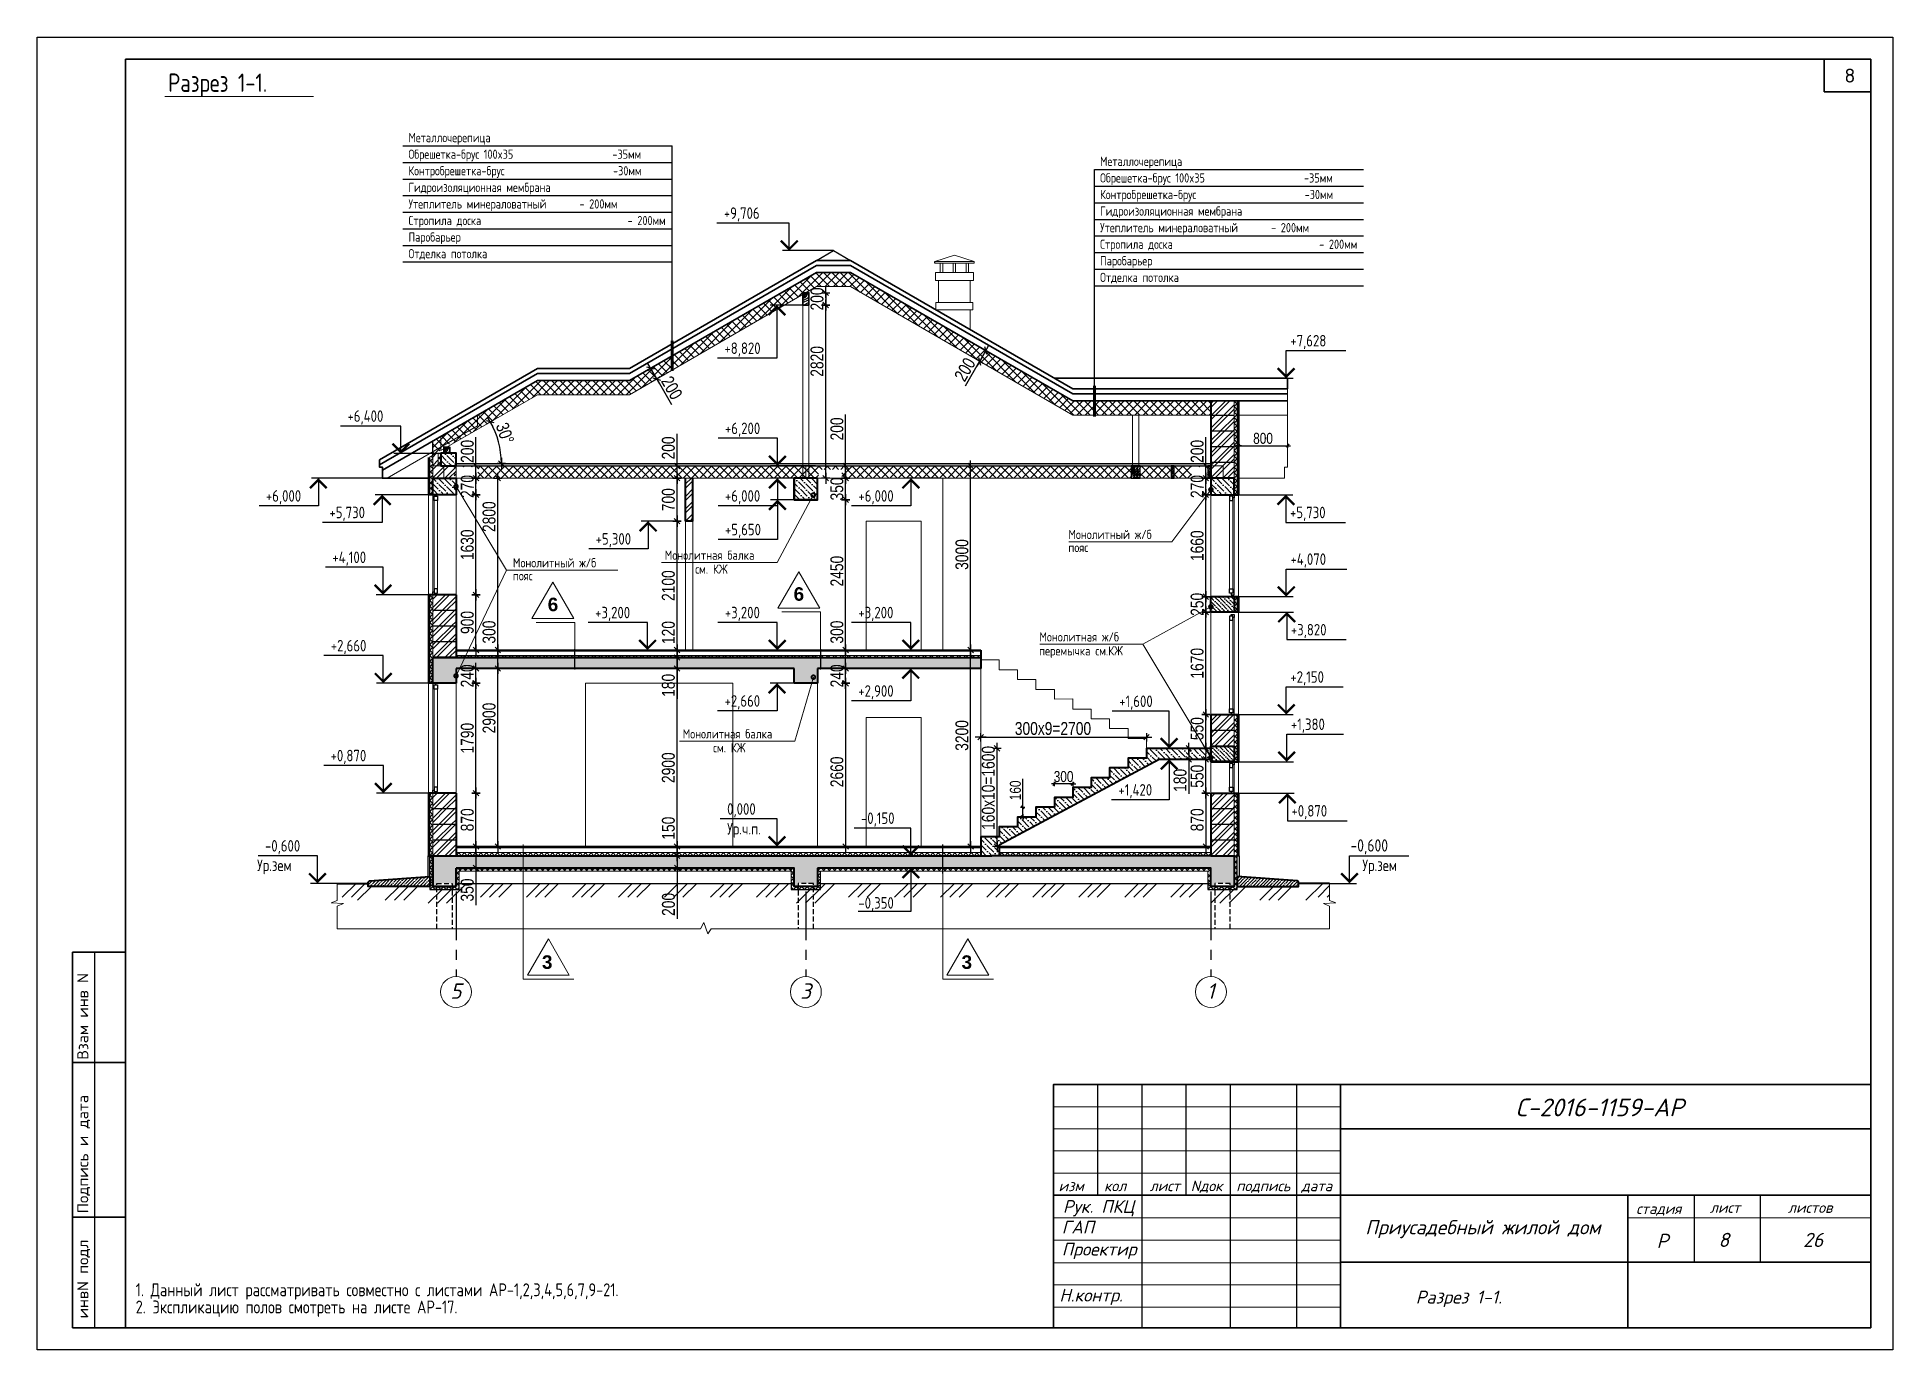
# Model space of a CAD drawing. Extents: x -12289450 to -10763036, y -7834513 to -6150123.
# Drawn here: x -11267018 to -11236779, y -7715920 to -7694536 of the extents above; entities that cross this region are included whole.
import ezdxf
from ezdxf.enums import TextEntityAlignment as Align

# ---------------------------------------------------------------- set-up
doc = ezdxf.new("R2010")
doc.units = 0
doc.header["$LTSCALE"] = 25
doc.header["$PDMODE"] = 35
for name, pattern in [('CENTER', [50.8, 31.75, -6.35, 6.35, -6.35]), ('HIDDEN', [9.525, 6.35, -3.175]), ('HIDDEN2', [4.7625, 3.175, -1.5875])]:
    doc.linetypes.add(name, pattern=pattern)
doc.layers.get('DefPoints').update_dxf_attribs({"color": 10, "lineweight": 30})
for name, color, linetype in [('003-ТЕКСТ', 7, 'Continuous'), ('004-ВСПЛИНИИ', 15, 'Continuous'), ('005-РАЗМЕРЫ', 252, 'Continuous'), ('008-ШТРИХОВКА', 252, 'Continuous'), ('014-ОСИ', 251, 'CENTER'), ('Annotation - Text', 7, 'Continuous'), ('ArchiCAD', 7, 'Continuous'), ('EEE', 7, 'Continuous'), ('kassa', 7, 'Continuous'), ('Крыши', 7, 'Continuous'), ('Новое', 51, 'Continuous'), ('Примечания', 7, 'Continuous')]:
    doc.layers.add(name, color=color, linetype=linetype)
for name, color, linetype, lineweight in [('0_Ном_пера__41', 7, 'Continuous', 9), ('___АР Полы_Ном_пера__1', 7, 'Continuous', 5), ('___АР Полы_Ном_пера__41', 7, 'Continuous', 9), ('A-TEXT', 7, 'Continuous', 15), ('RAZMER', 7, 'Continuous', 9), ('SVAYA', 1, 'Continuous', 40), ('text', 1, 'Continuous', 15), ('Интерьер - Лестница_Ном_пера__21', 7, 'Continuous', 40), ('Лестница', 15, 'Continuous', 13), ('СТЕНЫ', 5, 'Continuous', 40), ('тонк', 7, 'Continuous', 20), ('тонкий', 114, 'Continuous', 20)]:
    doc.layers.add(name, color=color, linetype=linetype, lineweight=lineweight)
doc.layers.add('Окна ArchiCAD_Ном._пера__3', color=7, linetype='Continuous', lineweight=15, true_color=0xff6600)
doc.styles.add('gismo', font='isocpeui.ttf')
doc.styles.add('GOST 2.304', font='cs_gost2304.shx')
doc.styles.add('SIMP701', font='simplex701.shx')
doc.styles.get("Standard").update_dxf_attribs({"font": 'arial.ttf'})
doc.styles.add('TXT0', font='txt', dxfattribs={"width": 0.8})
doc.styles.add('СГЕНЕРИР_СТИЛЬ_1', font='arialbd.ttf')
doc.dimstyles.new('Копия(2) 3 РАЗМЕРЫ 3', dxfattribs={"dimscale": 30, "dimtxt": 6, "dimasz": 0.08, "dimexe": 0, "dimexo": 0, "dimgap": 1, "dimtad": 1, "dimdec": 0, "dimzin": 0, "dimdsep": 46, "dimtxsty": 'TXT0', "dimblk1": 'A8MITTA', "dimblk2": 'A8MITTA', "dimsah": 1, "dimcen": 0.3, "dimse1": 1, "dimse2": 1, "dimadec": 0, "dimazin": 0, "dimtp": 6, "dimtm": 6, "dimtfac": 1, "dimtdec": 0, "dimtofl": 0, "dimtmove": 0, "dimatfit": 3, "dimldrblk": 'A8MITTA', "dimfxl": 0, "dimtolj": 1, "dimtzin": 0, "dimarcsym": 0})
doc.dimstyles.new('Копия(5) РАЗМЕРЫ', dxfattribs={"dimscale": 30, "dimtxt": 7, "dimasz": 0.15, "dimexe": 0, "dimexo": 0, "dimgap": 1.2, "dimtad": 1, "dimdec": 0, "dimzin": 0, "dimdsep": 46, "dimtxsty": 'TXT0', "dimblk1": 'A8MITTA', "dimblk2": 'A8MITTA', "dimsah": 1, "dimcen": 2, "dimse1": 1, "dimse2": 1, "dimadec": 0, "dimazin": 0, "dimtp": 6, "dimtm": 6, "dimtfac": 1, "dimtdec": 0, "dimtofl": 0, "dimtmove": 0, "dimatfit": 3, "dimldrblk": 'A8MITTA', "dimfxl": 0, "dimtolj": 1, "dimtzin": 0, "dimarcsym": 0})
pattern_1 = [(45, (-11222531.9, -7708370.72), (-53.88154, 53.88154), []), (45, (-11222478.02, -7708370.72), (-53.88154, 53.88154), [95.25, -19.05, 0, -19.05])]
pattern_2 = [(135, (-11648206.347, -7017706.087), (-92.6088912, 25.2569703), [119.0625, -23.8125, 0, -23.8125])]
pattern_3 = [(45, (-11648016.35, -7050638.566), (-44.9012806, 44.9012806), []), (135, (-11648016.35, -7050638.566), (-44.9012806, -44.9012806), [])]

msp = doc.modelspace()

# ---------------------------------------------------------------- texts
at = {"insert": (-11237569, -7695048.5), "char_height": 228.541, "width": 435.317, "attachment_point": 1}
msp.add_mtext('{\\Fsimplex|c0;8}', dxfattribs=at)
at = {"layer": '003-ТЕКСТ', "lineweight": 30, "style": 'SIMP701'}
for s, height, p in [('Взам инв N', 180, (-11266184.6, -7711193.5)), ('Подпись и дата', 179.997, (-11266184.6, -7713694.6)), ('инвN подл', 180, (-11266184.6, -7715406.7))]:
    msp.add_text(s, height=height, rotation=90, dxfattribs=at).set_placement(p)
at = {"layer": '___АР Полы_Ном_пера__1', "style": 'СГЕНЕРИР_СТИЛЬ_1'}
for s, p in [('6', (-11254691.2, -7703717.3)), ('6', (-11258698.1, -7703887.3)), ('3', (-11258791.8, -7709713.5)), ('3', (-11251954.4, -7709713.5))]:
    msp.add_text(s, height=220, dxfattribs=at).set_placement(p)
at = {"layer": 'Annotation - Text', "color": 0, "lineweight": 25}
for s, height, style, p in [('Разрез 1-1.', 300, 'GOST 2.304', (-11264884.4, -7695428.4)), ('С-2016-1159-АР', 288.596, 'gismo', (-11242926.5, -7712114.5)), ('изм', 173.16, 'gismo', (-11250374.1, -7713335.7)), ('кол', 173.16, 'gismo', (-11249632.4, -7713335.7)), ('лист', 173.16, 'gismo', (-11248890.7, -7713335.7)), ('Nдок', 173.16, 'gismo', (-11248219.7, -7713335.7)), ('подпись', 173.16, 'gismo', (-11247478, -7713335.7)), ('дата', 173.16, 'gismo', (-11246418.5, -7713335.7)), ('Рук. ПКЦ', 207.79, 'gismo', (-11250303.4, -7713688.6)), ('стадия', 173.16, 'gismo', (-11240961.9, -7713706.2)), ('лист', 173.16, 'gismo', (-11239761.2, -7713688.6)), ('листов', 173.16, 'gismo', (-11238489.7, -7713688.6)), ('ГАП', 207.79, 'gismo', (-11250321.1, -7714023.8)), ('Приусадебный жилой дом', 230.877, 'gismo', (-11245376.1, -7714037.7)), ('Проектир', 207.79, 'gismo', (-11250321.1, -7714383.8)), ('Р', 230.9, 'gismo', (-11240628.8, -7714260.2)), ('8', 230.9, 'gismo', (-11239620.8, -7714244.2)), ('26', 230.88, 'gismo', (-11238240.2, -7714244.2)), ('1. Данный лист рассматривать совместно с листами АР-1,2,3,4,5,6,7,9-21.', 210, 'GOST 2.304', (-11265412.2, -7715046.5)), ('Н.контр.', 207.79, 'gismo', (-11250360.6, -7715132.6)), ('Разрез 1-1.', 210, 'gismo', (-11244553.6, -7715165.9)), ('2. Экспликацию полов смотреть на листе АР-17.', 210, 'GOST 2.304', (-11265412.2, -7715326.4))]:
    msp.add_text(s, height=height, dxfattribs=dict(at, style=style)).set_placement(p)
at = {"layer": 'Annotation - Text', "color": 0, "lineweight": 25, "char_height": 252, "attachment_point": 2, "style": 'gismo'}
for s, insert in [('5', (-11260195.6, -7709949.8)), ('3', (-11254495.6, -7709949.8)), ('1', (-11247895.6, -7709949.8))]:
    msp.add_mtext(s, dxfattribs=dict(at, insert=insert))
at = {"layer": 'text', "color": 7, "lineweight": 30, "style": 'SIMP701', "width": 0.8}
for s, p in [('Монолитный ж/б', (-11250213.6, -7702712.7)), ('Монолитная балка', (-11256790.7, -7703049.8)), ('пояс', (-11250213.6, -7702924.5)), ('пояс', (-11259265.3, -7703386)), ('Монолитный ж/б', (-11259265.3, -7703174.2)), ('см. КЖ', (-11256294.5, -7703276.6)), ('перемычка см.КЖ', (-11250691, -7704608)), ('Монолитная ж/б', (-11250686, -7704381.2)), ('Монолитная балка', (-11256499.2, -7705960.8)), ('см. КЖ', (-11256002.9, -7706187.6))]:
    msp.add_text(s, height=150, dxfattribs=at).set_placement(p)
at = {"layer": 'Примечания', "linetype": 'Continuous', "lineweight": 25, "ltscale": 75, "style": 'GOST 2.304'}
for s, height, p in [('+9,706', 187.5, (-11255828.9, -7697496.9)), ('+8,820', 187.5, (-11255818.2, -7699697.6)), ('+7,628', 187.5, (-11246597.7, -7699575.3)), ('+6,400', 187.5, (-11261961, -7700803.2)), ('+6,200', 187.5, (-11255809.6, -7701003.2)), ('+6,000', 187.5, (-11263290, -7702103.2)), ('+6,000', 187.5, (-11255809.9, -7702103.2)), ('+6,000', 187.5, (-11253635.7, -7702103.2)), ('+5,730', 187.5, (-11262255.5, -7702373.2)), ('+5,730', 187.5, (-11246602.8, -7702373.2)), ('+5,300', 187.5, (-11257917.3, -7702803.2)), ('+5,650', 187.5, (-11255810.3, -7702651)), ('+4,100', 187.5, (-11262207.9, -7703103.2)), ('+4,070', 187.5, (-11246595.2, -7703133.2)), ('+3,200', 187.5, (-11257925.8, -7704003.2)), ('+3,200', 187.5, (-11255812, -7704003.2)), ('+3,200', 187.5, (-11253636.1, -7704003.2)), ('+3,820', 187.5, (-11246588.8, -7704283.2)), ('+2,660', 187.5, (-11262232.8, -7704543.2)), ('+2,900', 187.5, (-11253637.7, -7705281.3)), ('+2,150', 187.5, (-11246596.3, -7705053.2)), ('+2,660', 187.5, (-11255816.7, -7705443.2)), ('+1,600', 187.5, (-11249386.1, -7705448)), ('+1,380', 187.5, (-11246588.5, -7705823.2)), ('+0,870', 187.5, (-11262236.3, -7706333.2)), ('+1,420', 187.5, (-11249398.8, -7706891.8)), ('0,000', 187.5, (-11255774.4, -7707203.2)), ('-0,150', 187.5, (-11253593.9, -7707353.2)), ('+0,870', 187.5, (-11246578.3, -7707233.2)), ('-0,600', 187.5, (-11263305.8, -7707803.2)), ('-0,600', 200, (-11245617.6, -7707803.2)), ('-0,350', 187.5, (-11253636.1, -7708732.9))]:
    msp.add_text(s, height=height, dxfattribs=at).set_placement(p)
for s, p in [('Ур.ч.п.', (-11255774.4, -7707338.2)), ('Ур.зем', (-11263433.9, -7707933.1)), ('Ур.зем', (-11245422.6, -7707933.1))]:
    msp.add_text(s, height=187.5, dxfattribs=at).set_placement(p, align=Align.TOP_LEFT)
at = {"layer": 'тонкий', "lineweight": 25, "ltscale": 2, "style": 'GOST 2.304'}
for s, p in [('Металлочерепица ', (-11260966.5, -7696248.3)), ('Обрешетка-брус 100x35                     -35мм', (-11260966.5, -7696518.3)), ('Контробрешетка-брус                       -30мм', (-11260966.5, -7696788.3)), ('Металлочерепица ', (-11249696.6, -7696634.8)), ('Гидроизоляционная мембрана', (-11260966.5, -7697058.3)), ('Обрешетка-брус 100x35                     -35мм', (-11249696.6, -7696904.8)), ('Утеплитель минераловатный       - 200мм', (-11260966.5, -7697328.3)), ('Контробрешетка-брус                       -30мм', (-11249696.6, -7697174.8)), ('Стропила доска                               - 200мм', (-11260966.5, -7697598.3)), ('Гидроизоляционная мембрана', (-11249696.6, -7697444.8)), ('Паробарьер', (-11260966.5, -7697868.3)), ('Утеплитель минераловатный       - 200мм', (-11249696.6, -7697714.8)), ('Стропила доска                               - 200мм', (-11249696.6, -7697984.8)), ('Отделка потолка', (-11260966.5, -7698138.3)), ('Паробарьер', (-11249696.6, -7698254.8)), ('Отделка потолка', (-11249696.6, -7698524.8))]:
    msp.add_text(s, height=150, dxfattribs=at).set_placement(p)

# ---------------------------------------------------------------- blocks, each defined once
blk = doc.blocks.new('A8MITTA', base_point=(3180, 3140))
for p, q in [((3160, 3140), (3200, 3140)), ((3170, 3130), (3190, 3150)), ((3180, 3155), (3180, 3125))]:
    blk.add_line(p, q)
blk = doc.blocks.new('*D127')
at = {"layer": '005-РАЗМЕРЫ', "color": 0, "lineweight": -2, "ltscale": 4, "transparency": 16777216}
blk.add_line((-11250144, -7706702), (-11250439, -7706702), dxfattribs=at)
at = {"layer": 'DefPoints', "color": 0, "ltscale": 4, "transparency": 16777216}
for p in [(-11250442, -7706702), (-11250442, -7706921), (-11250142, -7706926)]:
    blk.add_point(p, dxfattribs=at)
at = {"layer": '005-РАЗМЕРЫ', "color": 0, "lineweight": -2, "ltscale": 4, "transparency": 16777216, "xscale": 2.4, "yscale": 2.4, "zscale": 2.4, "rotation": 180}
blk.add_blockref('A8MITTA', (-11250442, -7706702), dxfattribs=at)
at = {"layer": '005-РАЗМЕРЫ', "color": 0, "lineweight": -2, "ltscale": 4, "transparency": 16777216, "xscale": 2.4, "yscale": 2.4, "zscale": 2.4}
blk.add_blockref('A8MITTA', (-11250142, -7706702), dxfattribs=at)
at = {"layer": '005-РАЗМЕРЫ', "color": 0, "lineweight": 25, "ltscale": 4, "transparency": 16777216, "insert": (-11250292, -7706582), "char_height": 180, "attachment_point": 5, "style": 'TXT0'}
blk.add_mtext('\\A1;300', dxfattribs=at)
blk = doc.blocks.new('*D128')
at = {"layer": '005-РАЗМЕРЫ', "color": 0, "lineweight": -2, "ltscale": 4, "transparency": 16777216}
for p, q in [((-11250957, -7707081), (-11250957, -7706620)), ((-11250957, -7707238), (-11250957, -7707083))]:
    blk.add_line(p, q, dxfattribs=at)
at = {"layer": 'DefPoints', "color": 0, "ltscale": 4, "transparency": 16777216}
for p in [(-11250957, -7707081), (-11250743, -7707081), (-11250743, -7707241)]:
    blk.add_point(p, dxfattribs=at)
at = {"layer": '005-РАЗМЕРЫ', "color": 0, "lineweight": -2, "ltscale": 4, "transparency": 16777216, "xscale": 2.4, "yscale": 2.4, "zscale": 2.4}
for p, rotation in [((-11250957, -7707081), 90), ((-11250957, -7707241), 270)]:
    blk.add_blockref('A8MITTA', p, dxfattribs=dict(at, rotation=rotation))
at = {"layer": '005-РАЗМЕРЫ', "color": 0, "lineweight": 25, "ltscale": 4, "transparency": 16777216, "insert": (-11251077, -7706806), "char_height": 180, "attachment_point": 5, "rotation": 90, "style": 'TXT0'}
blk.add_mtext('\\A1;160', dxfattribs=at)
blk = doc.blocks.new('*D129')
at = {"layer": '005-РАЗМЕРЫ', "color": 0, "lineweight": -2, "ltscale": 4, "transparency": 16777216}
blk.add_arc((-11260806, -7701481), 1353, 0.1906, 29.8094, dxfattribs=at)
at = {"layer": 'DefPoints', "color": 0, "ltscale": 4, "transparency": 16777216}
for p in [(-11258867, -7700361), (-11260442, -7701271), (-11260192, -7701481), (-11259473, -7701246), (-11247892, -7701481)]:
    blk.add_point(p, dxfattribs=at)
at = {"layer": '005-РАЗМЕРЫ', "color": 0, "lineweight": -2, "ltscale": 4, "transparency": 16777216, "xscale": 4.5, "yscale": 4.5, "zscale": 4.5}
for p, rotation in [((-11259634, -7700804), 119.9047113082358), ((-11259453, -7701481), 270.0952886886451)]:
    blk.add_blockref('A8MITTA', p, dxfattribs=dict(at, rotation=rotation))
at = {"layer": '005-РАЗМЕРЫ', "color": 0, "lineweight": 25, "ltscale": 4, "transparency": 16777216, "insert": (-11259395, -7700989), "char_height": 210, "attachment_point": 5, "rotation": 289.1994, "style": 'TXT0'}
blk.add_mtext('\\A1;30°', dxfattribs=at)
blk = doc.blocks.new('*D130')
at = {"layer": '005-РАЗМЕРЫ', "color": 0, "lineweight": -2, "ltscale": 4, "transparency": 16777216}
blk.add_line((-11259867, -7707716), (-11259867, -7706855), dxfattribs=at)
at = {"layer": 'DefPoints', "color": 0, "ltscale": 4, "transparency": 16777216}
for p in [(-11260068, -7706851), (-11259867, -7706851), (-11260068, -7707721)]:
    blk.add_point(p, dxfattribs=at)
at = {"layer": '005-РАЗМЕРЫ', "color": 0, "lineweight": -2, "ltscale": 4, "transparency": 16777216, "xscale": 4.5, "yscale": 4.5, "zscale": 4.5}
for p, rotation in [((-11259867, -7706851), 90), ((-11259867, -7707721), 270)]:
    blk.add_blockref('A8MITTA', p, dxfattribs=dict(at, rotation=rotation))
at = {"layer": '005-РАЗМЕРЫ', "color": 0, "lineweight": 25, "ltscale": 4, "transparency": 16777216, "insert": (-11260008, -7707286), "char_height": 210, "attachment_point": 5, "rotation": 90, "style": 'TXT0'}
blk.add_mtext('\\A1;870', dxfattribs=at)
blk = doc.blocks.new('*D131')
at = {"layer": '005-РАЗМЕРЫ', "color": 0, "lineweight": -2, "ltscale": 4, "transparency": 16777216}
blk.add_line((-11259867, -7706846), (-11259867, -7705065), dxfattribs=at)
at = {"layer": 'DefPoints', "color": 0, "ltscale": 4, "transparency": 16777216}
for p in [(-11260068, -7705061), (-11259867, -7705061), (-11260068, -7706851)]:
    blk.add_point(p, dxfattribs=at)
at = {"layer": '005-РАЗМЕРЫ', "color": 0, "lineweight": -2, "ltscale": 4, "transparency": 16777216, "xscale": 4.5, "yscale": 4.5, "zscale": 4.5}
for p, rotation in [((-11259867, -7705061), 90), ((-11259867, -7706851), 270)]:
    blk.add_blockref('A8MITTA', p, dxfattribs=dict(at, rotation=rotation))
at = {"layer": '005-РАЗМЕРЫ', "color": 0, "lineweight": 25, "ltscale": 4, "transparency": 16777216, "insert": (-11260008, -7705956), "char_height": 210, "attachment_point": 5, "rotation": 90, "style": 'TXT0'}
blk.add_mtext('\\A1;1790', dxfattribs=at)
blk = doc.blocks.new('*D132')
at = {"layer": '005-РАЗМЕРЫ', "color": 0, "lineweight": -2, "ltscale": 4, "transparency": 16777216}
blk.add_line((-11259867, -7705056), (-11259867, -7704825), dxfattribs=at)
at = {"layer": 'DefPoints', "color": 0, "ltscale": 4, "transparency": 16777216}
for p in [(-11260068, -7704820), (-11260068, -7705061), (-11259867, -7704820)]:
    blk.add_point(p, dxfattribs=at)
at = {"layer": '005-РАЗМЕРЫ', "color": 0, "lineweight": -2, "ltscale": 4, "transparency": 16777216, "xscale": 4.5, "yscale": 4.5, "zscale": 4.5}
for p, rotation in [((-11259867, -7704820), 90), ((-11259867, -7705061), 270)]:
    blk.add_blockref('A8MITTA', p, dxfattribs=dict(at, rotation=rotation))
at = {"layer": '005-РАЗМЕРЫ', "color": 0, "lineweight": 25, "ltscale": 4, "transparency": 16777216, "insert": (-11260008, -7704941), "char_height": 210, "attachment_point": 5, "rotation": 90, "style": 'TXT0'}
blk.add_mtext('\\A1;240', dxfattribs=at)
blk = doc.blocks.new('*D133')
at = {"layer": '005-РАЗМЕРЫ', "color": 0, "lineweight": -2, "ltscale": 4, "transparency": 16777216}
for p, q in [((-11259512, -7704521), (-11259512, -7703996)), ((-11259512, -7704816), (-11259512, -7704525))]:
    blk.add_line(p, q, dxfattribs=at)
at = {"layer": 'DefPoints', "color": 0, "ltscale": 4, "transparency": 16777216}
for p in [(-11260068, -7704521), (-11259512, -7704521), (-11260068, -7704820)]:
    blk.add_point(p, dxfattribs=at)
at = {"layer": '005-РАЗМЕРЫ', "color": 0, "lineweight": -2, "ltscale": 4, "transparency": 16777216, "xscale": 4.5, "yscale": 4.5, "zscale": 4.5}
for p, rotation in [((-11259512, -7704521), 90), ((-11259512, -7704820), 270)]:
    blk.add_blockref('A8MITTA', p, dxfattribs=dict(at, rotation=rotation))
at = {"layer": '005-РАЗМЕРЫ', "color": 0, "lineweight": 25, "ltscale": 4, "transparency": 16777216, "insert": (-11259653, -7704228), "char_height": 210, "attachment_point": 5, "rotation": 90, "style": 'TXT0'}
blk.add_mtext('\\A1;300', dxfattribs=at)
blk = doc.blocks.new('*D134')
at = {"layer": '005-РАЗМЕРЫ', "color": 0, "lineweight": -2, "ltscale": 4, "transparency": 16777216}
blk.add_line((-11259867, -7704516), (-11259867, -7703625), dxfattribs=at)
at = {"layer": 'DefPoints', "color": 0, "ltscale": 4, "transparency": 16777216}
for p in [(-11260068, -7703621), (-11259867, -7703621), (-11260068, -7704521)]:
    blk.add_point(p, dxfattribs=at)
at = {"layer": '005-РАЗМЕРЫ', "color": 0, "lineweight": -2, "ltscale": 4, "transparency": 16777216, "xscale": 4.5, "yscale": 4.5, "zscale": 4.5}
for p, rotation in [((-11259867, -7703621), 90), ((-11259867, -7704521), 270)]:
    blk.add_blockref('A8MITTA', p, dxfattribs=dict(at, rotation=rotation))
at = {"layer": '005-РАЗМЕРЫ', "color": 0, "lineweight": 25, "ltscale": 4, "transparency": 16777216, "insert": (-11260008, -7704071), "char_height": 210, "attachment_point": 5, "rotation": 90, "style": 'TXT0'}
blk.add_mtext('\\A1;900', dxfattribs=at)
blk = doc.blocks.new('*D135')
at = {"layer": '005-РАЗМЕРЫ', "color": 0, "lineweight": -2, "ltscale": 4, "transparency": 16777216}
blk.add_line((-11259867, -7703616), (-11259867, -7701995), dxfattribs=at)
at = {"layer": 'DefPoints', "color": 0, "ltscale": 4, "transparency": 16777216}
for p in [(-11260068, -7701991), (-11259867, -7701991), (-11260068, -7703621)]:
    blk.add_point(p, dxfattribs=at)
at = {"layer": '005-РАЗМЕРЫ', "color": 0, "lineweight": -2, "ltscale": 4, "transparency": 16777216, "xscale": 4.5, "yscale": 4.5, "zscale": 4.5}
for p, rotation in [((-11259867, -7701991), 90), ((-11259867, -7703621), 270)]:
    blk.add_blockref('A8MITTA', p, dxfattribs=dict(at, rotation=rotation))
at = {"layer": '005-РАЗМЕРЫ', "color": 0, "lineweight": 25, "ltscale": 4, "transparency": 16777216, "insert": (-11260008, -7702806), "char_height": 210, "attachment_point": 5, "rotation": 90, "style": 'TXT0'}
blk.add_mtext('\\A1;1630', dxfattribs=at)
blk = doc.blocks.new('*D136')
at = {"layer": '005-РАЗМЕРЫ', "color": 0, "lineweight": -2, "ltscale": 4, "transparency": 16777216}
blk.add_line((-11259867, -7701986), (-11259867, -7701725), dxfattribs=at)
at = {"layer": 'DefPoints', "color": 0, "ltscale": 4, "transparency": 16777216}
for p in [(-11260068, -7701721), (-11259867, -7701721), (-11260068, -7701991)]:
    blk.add_point(p, dxfattribs=at)
at = {"layer": '005-РАЗМЕРЫ', "color": 0, "lineweight": -2, "ltscale": 4, "transparency": 16777216, "xscale": 4.5, "yscale": 4.5, "zscale": 4.5}
for p, rotation in [((-11259867, -7701721), 90), ((-11259867, -7701991), 270)]:
    blk.add_blockref('A8MITTA', p, dxfattribs=dict(at, rotation=rotation))
at = {"layer": '005-РАЗМЕРЫ', "color": 0, "lineweight": 25, "ltscale": 4, "transparency": 16777216, "insert": (-11260008, -7701856), "char_height": 210, "attachment_point": 5, "rotation": 90, "style": 'TXT0'}
blk.add_mtext('\\A1;270', dxfattribs=at)
blk = doc.blocks.new('*D137')
at = {"layer": '005-РАЗМЕРЫ', "color": 0, "lineweight": -2, "ltscale": 4, "transparency": 16777216}
for p, q in [((-11259867, -7701521), (-11259867, -7701052)), ((-11259867, -7701716), (-11259867, -7701525))]:
    blk.add_line(p, q, dxfattribs=at)
at = {"layer": 'DefPoints', "color": 0, "ltscale": 4, "transparency": 16777216}
for p in [(-11260068, -7701521), (-11260068, -7701721), (-11259867, -7701521)]:
    blk.add_point(p, dxfattribs=at)
at = {"layer": '005-РАЗМЕРЫ', "color": 0, "lineweight": -2, "ltscale": 4, "transparency": 16777216, "xscale": 4.5, "yscale": 4.5, "zscale": 4.5}
for p, rotation in [((-11259867, -7701521), 90), ((-11259867, -7701721), 270)]:
    blk.add_blockref('A8MITTA', p, dxfattribs=dict(at, rotation=rotation))
at = {"layer": '005-РАЗМЕРЫ', "color": 0, "lineweight": 25, "ltscale": 4, "transparency": 16777216, "insert": (-11260008, -7701284), "char_height": 210, "attachment_point": 5, "rotation": 90, "style": 'TXT0'}
blk.add_mtext('\\A1;200', dxfattribs=at)
blk = doc.blocks.new('*D125')
at = {"layer": '005-РАЗМЕРЫ', "color": 0, "lineweight": -2, "ltscale": 4, "transparency": 16777216}
for p, q in [((-11259867, -7707725), (-11259867, -7708066)), ((-11259867, -7708071), (-11259867, -7708675))]:
    blk.add_line(p, q, dxfattribs=at)
at = {"layer": 'DefPoints', "color": 0, "ltscale": 4, "transparency": 16777216}
for p in [(-11260068, -7707721), (-11259867, -7707721), (-11260068, -7708071)]:
    blk.add_point(p, dxfattribs=at)
at = {"layer": '005-РАЗМЕРЫ', "color": 0, "lineweight": -2, "ltscale": 4, "transparency": 16777216, "xscale": 4.5, "yscale": 4.5, "zscale": 4.5}
for p, rotation in [((-11259867, -7707721), 90), ((-11259867, -7708071), 270)]:
    blk.add_blockref('A8MITTA', p, dxfattribs=dict(at, rotation=rotation))
at = {"layer": '005-РАЗМЕРЫ', "color": 0, "lineweight": 25, "ltscale": 4, "transparency": 16777216, "insert": (-11260008, -7708429), "char_height": 210, "attachment_point": 5, "rotation": 90, "style": 'TXT0'}
blk.add_mtext('\\A1;350', dxfattribs=at)
blk = doc.blocks.new('*D138')
at = {"layer": '005-РАЗМЕРЫ', "color": 0, "lineweight": -2, "ltscale": 4, "transparency": 16777216}
blk.add_line((-11247974, -7706855), (-11247974, -7707716), dxfattribs=at)
at = {"layer": 'DefPoints', "color": 0, "ltscale": 4, "transparency": 16777216}
for p in [(-11247620, -7706851), (-11247974, -7707721), (-11247620, -7707721)]:
    blk.add_point(p, dxfattribs=at)
at = {"layer": '005-РАЗМЕРЫ', "color": 0, "lineweight": -2, "ltscale": 4, "transparency": 16777216, "xscale": 4.5, "yscale": 4.5, "zscale": 4.5}
for p, rotation in [((-11247974, -7706851), 90), ((-11247974, -7707721), 270)]:
    blk.add_blockref('A8MITTA', p, dxfattribs=dict(at, rotation=rotation))
at = {"layer": '005-РАЗМЕРЫ', "color": 0, "lineweight": 25, "ltscale": 4, "transparency": 16777216, "insert": (-11248115, -7707286), "char_height": 210, "attachment_point": 5, "rotation": 90, "style": 'TXT0'}
blk.add_mtext('\\A1;870', dxfattribs=at)
blk = doc.blocks.new('*D139')
at = {"layer": '005-РАЗМЕРЫ', "color": 0, "lineweight": -2, "ltscale": 4, "transparency": 16777216}
blk.add_line((-11247974, -7706846), (-11247974, -7706305), dxfattribs=at)
at = {"layer": 'DefPoints', "color": 0, "ltscale": 4, "transparency": 16777216}
for p in [(-11248042, -7706301), (-11247974, -7706301), (-11247620, -7706851)]:
    blk.add_point(p, dxfattribs=at)
at = {"layer": '005-РАЗМЕРЫ', "color": 0, "lineweight": -2, "ltscale": 4, "transparency": 16777216, "xscale": 4.5, "yscale": 4.5, "zscale": 4.5}
for p, rotation in [((-11247974, -7706301), 90), ((-11247974, -7706851), 270)]:
    blk.add_blockref('A8MITTA', p, dxfattribs=dict(at, rotation=rotation))
at = {"layer": '005-РАЗМЕРЫ', "color": 0, "lineweight": 25, "ltscale": 4, "transparency": 16777216, "insert": (-11248115, -7706576), "char_height": 210, "attachment_point": 5, "rotation": 90, "style": 'TXT0'}
blk.add_mtext('\\A1;550', dxfattribs=at)
blk = doc.blocks.new('*D140')
at = {"layer": '005-РАЗМЕРЫ', "color": 0, "lineweight": -2, "ltscale": 4, "transparency": 16777216}
for p, q in [((-11248252, -7706125), (-11248252, -7706296)), ((-11248252, -7706301), (-11248252, -7706861))]:
    blk.add_line(p, q, dxfattribs=at)
at = {"layer": 'DefPoints', "color": 0, "ltscale": 4, "transparency": 16777216}
for p in [(-11248252, -7706121), (-11248082, -7706121), (-11248042, -7706301)]:
    blk.add_point(p, dxfattribs=at)
at = {"layer": '005-РАЗМЕРЫ', "color": 0, "lineweight": -2, "ltscale": 4, "transparency": 16777216, "xscale": 4.5, "yscale": 4.5, "zscale": 4.5}
for p, rotation in [((-11248252, -7706121), 90), ((-11248252, -7706301), 270)]:
    blk.add_blockref('A8MITTA', p, dxfattribs=dict(at, rotation=rotation))
at = {"layer": '005-РАЗМЕРЫ', "color": 0, "lineweight": 25, "ltscale": 4, "transparency": 16777216, "insert": (-11248393, -7706643), "char_height": 210, "attachment_point": 5, "rotation": 90, "style": 'TXT0'}
blk.add_mtext('\\A1;180', dxfattribs=at)
blk = doc.blocks.new('*D141')
at = {"layer": '005-РАЗМЕРЫ', "color": 0, "lineweight": -2, "ltscale": 4, "transparency": 16777216}
blk.add_line((-11247974, -7706116), (-11247974, -7705575), dxfattribs=at)
at = {"layer": 'DefPoints', "color": 0, "ltscale": 4, "transparency": 16777216}
for p in [(-11247974, -7705571), (-11247620, -7705571), (-11248082, -7706121)]:
    blk.add_point(p, dxfattribs=at)
at = {"layer": '005-РАЗМЕРЫ', "color": 0, "lineweight": -2, "ltscale": 4, "transparency": 16777216, "xscale": 4.5, "yscale": 4.5, "zscale": 4.5}
for p, rotation in [((-11247974, -7705571), 90), ((-11247974, -7706121), 270)]:
    blk.add_blockref('A8MITTA', p, dxfattribs=dict(at, rotation=rotation))
at = {"layer": '005-РАЗМЕРЫ', "color": 0, "lineweight": 25, "ltscale": 4, "transparency": 16777216, "insert": (-11248115, -7705801), "char_height": 210, "attachment_point": 5, "rotation": 90, "style": 'TXT0'}
blk.add_mtext('\\A1;550', dxfattribs=at)
blk = doc.blocks.new('*D142')
at = {"layer": '005-РАЗМЕРЫ', "color": 0, "lineweight": -2, "ltscale": 4, "transparency": 16777216}
blk.add_line((-11247974, -7705566), (-11247974, -7703905), dxfattribs=at)
at = {"layer": 'DefPoints', "color": 0, "ltscale": 4, "transparency": 16777216}
for p in [(-11247974, -7703901), (-11247620, -7703901), (-11247620, -7705571)]:
    blk.add_point(p, dxfattribs=at)
at = {"layer": '005-РАЗМЕРЫ', "color": 0, "lineweight": -2, "ltscale": 4, "transparency": 16777216, "xscale": 4.5, "yscale": 4.5, "zscale": 4.5}
for p, rotation in [((-11247974, -7703901), 90), ((-11247974, -7705571), 270)]:
    blk.add_blockref('A8MITTA', p, dxfattribs=dict(at, rotation=rotation))
at = {"layer": '005-РАЗМЕРЫ', "color": 0, "lineweight": 25, "ltscale": 4, "transparency": 16777216, "insert": (-11248115, -7704736), "char_height": 210, "attachment_point": 5, "rotation": 90, "style": 'TXT0'}
blk.add_mtext('\\A1;1670', dxfattribs=at)
blk = doc.blocks.new('*D143')
at = {"layer": '005-РАЗМЕРЫ', "color": 0, "lineweight": -2, "ltscale": 4, "transparency": 16777216}
blk.add_line((-11247974, -7703896), (-11247974, -7703655), dxfattribs=at)
at = {"layer": 'DefPoints', "color": 0, "ltscale": 4, "transparency": 16777216}
for p in [(-11247974, -7703651), (-11247636, -7703901), (-11247620, -7703651)]:
    blk.add_point(p, dxfattribs=at)
at = {"layer": '005-РАЗМЕРЫ', "color": 0, "lineweight": -2, "ltscale": 4, "transparency": 16777216, "xscale": 4.5, "yscale": 4.5, "zscale": 4.5}
for p, rotation in [((-11247974, -7703651), 90), ((-11247974, -7703901), 270)]:
    blk.add_blockref('A8MITTA', p, dxfattribs=dict(at, rotation=rotation))
at = {"layer": '005-РАЗМЕРЫ', "color": 0, "lineweight": 25, "ltscale": 4, "transparency": 16777216, "insert": (-11248115, -7703776), "char_height": 210, "attachment_point": 5, "rotation": 90, "style": 'TXT0'}
blk.add_mtext('\\A1;250', dxfattribs=at)
blk = doc.blocks.new('*D144')
at = {"layer": '005-РАЗМЕРЫ', "color": 0, "lineweight": -2, "ltscale": 4, "transparency": 16777216}
blk.add_line((-11247974, -7703646), (-11247974, -7701995), dxfattribs=at)
at = {"layer": 'DefPoints', "color": 0, "ltscale": 4, "transparency": 16777216}
for p in [(-11247974, -7701991), (-11247620, -7701991), (-11247620, -7703651)]:
    blk.add_point(p, dxfattribs=at)
at = {"layer": '005-РАЗМЕРЫ', "color": 0, "lineweight": -2, "ltscale": 4, "transparency": 16777216, "xscale": 4.5, "yscale": 4.5, "zscale": 4.5}
for p, rotation in [((-11247974, -7701991), 90), ((-11247974, -7703651), 270)]:
    blk.add_blockref('A8MITTA', p, dxfattribs=dict(at, rotation=rotation))
at = {"layer": '005-РАЗМЕРЫ', "color": 0, "lineweight": 25, "ltscale": 4, "transparency": 16777216, "insert": (-11248115, -7702821), "char_height": 210, "attachment_point": 5, "rotation": 90, "style": 'TXT0'}
blk.add_mtext('\\A1;1660', dxfattribs=at)
blk = doc.blocks.new('*D145')
at = {"layer": '005-РАЗМЕРЫ', "color": 0, "lineweight": -2, "ltscale": 4, "transparency": 16777216}
blk.add_line((-11247974, -7701986), (-11247974, -7701725), dxfattribs=at)
at = {"layer": 'DefPoints', "color": 0, "ltscale": 4, "transparency": 16777216}
for p in [(-11247974, -7701721), (-11247695, -7701721), (-11247620, -7701991)]:
    blk.add_point(p, dxfattribs=at)
at = {"layer": '005-РАЗМЕРЫ', "color": 0, "lineweight": -2, "ltscale": 4, "transparency": 16777216, "xscale": 4.5, "yscale": 4.5, "zscale": 4.5}
for p, rotation in [((-11247974, -7701721), 90), ((-11247974, -7701991), 270)]:
    blk.add_blockref('A8MITTA', p, dxfattribs=dict(at, rotation=rotation))
at = {"layer": '005-РАЗМЕРЫ', "color": 0, "lineweight": 25, "ltscale": 4, "transparency": 16777216, "insert": (-11248115, -7701856), "char_height": 210, "attachment_point": 5, "rotation": 90, "style": 'TXT0'}
blk.add_mtext('\\A1;270', dxfattribs=at)
blk = doc.blocks.new('*D146')
at = {"layer": '005-РАЗМЕРЫ', "color": 0, "lineweight": -2, "ltscale": 4, "transparency": 16777216}
for p, q in [((-11247974, -7701521), (-11247974, -7701052)), ((-11247974, -7701716), (-11247974, -7701525))]:
    blk.add_line(p, q, dxfattribs=at)
at = {"layer": 'DefPoints', "color": 0, "ltscale": 4, "transparency": 16777216}
for p in [(-11247974, -7701521), (-11247823, -7701521), (-11247695, -7701721)]:
    blk.add_point(p, dxfattribs=at)
at = {"layer": '005-РАЗМЕРЫ', "color": 0, "lineweight": -2, "ltscale": 4, "transparency": 16777216, "xscale": 4.5, "yscale": 4.5, "zscale": 4.5}
for p, rotation in [((-11247974, -7701521), 90), ((-11247974, -7701721), 270)]:
    blk.add_blockref('A8MITTA', p, dxfattribs=dict(at, rotation=rotation))
at = {"layer": '005-РАЗМЕРЫ', "color": 0, "lineweight": 25, "ltscale": 4, "transparency": 16777216, "insert": (-11248115, -7701284), "char_height": 210, "attachment_point": 5, "rotation": 90, "style": 'TXT0'}
blk.add_mtext('\\A1;200', dxfattribs=at)
blk = doc.blocks.new('*D147')
at = {"layer": '005-РАЗМЕРЫ', "color": 0, "lineweight": -2, "ltscale": 4, "transparency": 16777216}
blk.add_line((-11253844, -7704516), (-11253844, -7702075), dxfattribs=at)
at = {"layer": 'DefPoints', "color": 0, "ltscale": 4, "transparency": 16777216}
for p in [(-11253946, -7702071), (-11253844, -7702071), (-11253946, -7704521)]:
    blk.add_point(p, dxfattribs=at)
at = {"layer": '005-РАЗМЕРЫ', "color": 0, "lineweight": -2, "ltscale": 4, "transparency": 16777216, "xscale": 4.5, "yscale": 4.5, "zscale": 4.5}
for p, rotation in [((-11253844, -7702071), 90), ((-11253844, -7704521), 270)]:
    blk.add_blockref('A8MITTA', p, dxfattribs=dict(at, rotation=rotation))
at = {"layer": '005-РАЗМЕРЫ', "color": 0, "lineweight": 25, "ltscale": 4, "transparency": 16777216, "insert": (-11253985, -7703235), "char_height": 210, "attachment_point": 5, "rotation": 90, "style": 'TXT0'}
blk.add_mtext('\\A1;2450', dxfattribs=at)
blk = doc.blocks.new('*D126')
at = {"layer": '005-РАЗМЕРЫ', "color": 0, "lineweight": -2, "ltscale": 4, "transparency": 16777216}
blk.add_line((-11253844, -7702066), (-11253844, -7701725), dxfattribs=at)
at = {"layer": 'DefPoints', "color": 0, "ltscale": 4, "transparency": 16777216}
for p in [(-11253946, -7701721), (-11253844, -7701721), (-11253946, -7702071)]:
    blk.add_point(p, dxfattribs=at)
at = {"layer": '005-РАЗМЕРЫ', "color": 0, "lineweight": -2, "ltscale": 4, "transparency": 16777216, "xscale": 4.5, "yscale": 4.5, "zscale": 4.5}
for p, rotation in [((-11253844, -7701721), 90), ((-11253844, -7702071), 270)]:
    blk.add_blockref('A8MITTA', p, dxfattribs=dict(at, rotation=rotation))
at = {"layer": '005-РАЗМЕРЫ', "color": 0, "lineweight": 25, "ltscale": 4, "transparency": 16777216, "insert": (-11253985, -7701896), "char_height": 210, "attachment_point": 5, "rotation": 90, "style": 'TXT0'}
blk.add_mtext('\\A1;350', dxfattribs=at)
blk = doc.blocks.new('*D148')
at = {"layer": '005-РАЗМЕРЫ', "color": 0, "lineweight": -2, "ltscale": 4, "transparency": 16777216}
blk.add_line((-11253844, -7705056), (-11253844, -7704825), dxfattribs=at)
at = {"layer": 'DefPoints', "color": 0, "ltscale": 4, "transparency": 16777216}
for p in [(-11253947, -7704820), (-11253947, -7705061), (-11253844, -7704820)]:
    blk.add_point(p, dxfattribs=at)
at = {"layer": '005-РАЗМЕРЫ', "color": 0, "lineweight": -2, "ltscale": 4, "transparency": 16777216, "xscale": 4.5, "yscale": 4.5, "zscale": 4.5}
for p, rotation in [((-11253844, -7704820), 90), ((-11253844, -7705061), 270)]:
    blk.add_blockref('A8MITTA', p, dxfattribs=dict(at, rotation=rotation))
at = {"layer": '005-РАЗМЕРЫ', "color": 0, "lineweight": 25, "ltscale": 4, "transparency": 16777216, "insert": (-11253985, -7704941), "char_height": 210, "attachment_point": 5, "rotation": 90, "style": 'TXT0'}
blk.add_mtext('\\A1;240', dxfattribs=at)
blk = doc.blocks.new('*D149')
at = {"layer": '005-РАЗМЕРЫ', "color": 0, "lineweight": -2, "ltscale": 4, "transparency": 16777216}
blk.add_line((-11253844, -7705065), (-11253844, -7707716), dxfattribs=at)
at = {"layer": 'DefPoints', "color": 0, "ltscale": 4, "transparency": 16777216}
for p in [(-11254013, -7705061), (-11254013, -7707721), (-11253844, -7707721)]:
    blk.add_point(p, dxfattribs=at)
at = {"layer": '005-РАЗМЕРЫ', "color": 0, "lineweight": -2, "ltscale": 4, "transparency": 16777216, "xscale": 4.5, "yscale": 4.5, "zscale": 4.5}
for p, rotation in [((-11253844, -7705061), 90), ((-11253844, -7707721), 270)]:
    blk.add_blockref('A8MITTA', p, dxfattribs=dict(at, rotation=rotation))
at = {"layer": '005-РАЗМЕРЫ', "color": 0, "lineweight": 25, "ltscale": 4, "transparency": 16777216, "insert": (-11253985, -7706505), "char_height": 210, "attachment_point": 5, "rotation": 90, "style": 'TXT0'}
blk.add_mtext('\\A1;2660', dxfattribs=at)
blk = doc.blocks.new('*D150')
at = {"layer": '005-РАЗМЕРЫ', "color": 0, "lineweight": -2, "ltscale": 4, "transparency": 16777216}
blk.add_line((-11256591, -7707716), (-11256591, -7704825), dxfattribs=at)
at = {"layer": 'DefPoints', "color": 0, "ltscale": 4, "transparency": 16777216}
for p in [(-11256591, -7704820), (-11256492, -7704820), (-11256492, -7707721)]:
    blk.add_point(p, dxfattribs=at)
at = {"layer": '005-РАЗМЕРЫ', "color": 0, "lineweight": -2, "ltscale": 4, "transparency": 16777216, "xscale": 4.5, "yscale": 4.5, "zscale": 4.5}
for p, rotation in [((-11256591, -7704820), 90), ((-11256591, -7707721), 270)]:
    blk.add_blockref('A8MITTA', p, dxfattribs=dict(at, rotation=rotation))
at = {"layer": '005-РАЗМЕРЫ', "color": 0, "lineweight": 25, "ltscale": 4, "transparency": 16777216, "insert": (-11256732, -7706437), "char_height": 210, "attachment_point": 5, "rotation": 90, "style": 'TXT0'}
blk.add_mtext('\\A1;2900', dxfattribs=at)
blk = doc.blocks.new('*D151')
at = {"layer": '005-РАЗМЕРЫ', "color": 0, "lineweight": -2, "ltscale": 4, "transparency": 16777216}
for p, q in [((-11256591, -7704645), (-11256591, -7704816)), ((-11256591, -7704820), (-11256591, -7705313))]:
    blk.add_line(p, q, dxfattribs=at)
at = {"layer": 'DefPoints', "color": 0, "ltscale": 4, "transparency": 16777216}
for p in [(-11256691, -7704641), (-11256591, -7704641), (-11256691, -7704820)]:
    blk.add_point(p, dxfattribs=at)
at = {"layer": '005-РАЗМЕРЫ', "color": 0, "lineweight": -2, "ltscale": 4, "transparency": 16777216, "xscale": 4.5, "yscale": 4.5, "zscale": 4.5}
for p, rotation in [((-11256591, -7704641), 90), ((-11256591, -7704820), 270)]:
    blk.add_blockref('A8MITTA', p, dxfattribs=dict(at, rotation=rotation))
at = {"layer": '005-РАЗМЕРЫ', "color": 0, "lineweight": 25, "ltscale": 4, "transparency": 16777216, "insert": (-11256732, -7705095), "char_height": 210, "attachment_point": 5, "rotation": 90, "style": 'TXT0'}
blk.add_mtext('\\A1;180', dxfattribs=at)
blk = doc.blocks.new('*D152')
at = {"layer": '005-РАЗМЕРЫ', "color": 0, "lineweight": -2, "ltscale": 4, "transparency": 16777216}
blk.add_line((-11256591, -7704516), (-11256591, -7702425), dxfattribs=at)
at = {"layer": 'DefPoints', "color": 0, "ltscale": 4, "transparency": 16777216}
for p in [(-11256665, -7702421), (-11256591, -7702421), (-11256691, -7704521)]:
    blk.add_point(p, dxfattribs=at)
at = {"layer": '005-РАЗМЕРЫ', "color": 0, "lineweight": -2, "ltscale": 4, "transparency": 16777216, "xscale": 4.5, "yscale": 4.5, "zscale": 4.5}
for p, rotation in [((-11256591, -7702421), 90), ((-11256591, -7704521), 270)]:
    blk.add_blockref('A8MITTA', p, dxfattribs=dict(at, rotation=rotation))
at = {"layer": '005-РАЗМЕРЫ', "color": 0, "lineweight": 25, "ltscale": 4, "transparency": 16777216, "insert": (-11256732, -7703471), "char_height": 210, "attachment_point": 5, "rotation": 90, "style": 'TXT0'}
blk.add_mtext('\\A1;2100', dxfattribs=at)
blk = doc.blocks.new('*D153')
at = {"layer": '005-РАЗМЕРЫ', "color": 0, "lineweight": -2, "ltscale": 4, "transparency": 16777216}
for p, q in [((-11256591, -7701521), (-11256591, -7700996)), ((-11256591, -7701716), (-11256591, -7701525))]:
    blk.add_line(p, q, dxfattribs=at)
at = {"layer": 'DefPoints', "color": 0, "ltscale": 4, "transparency": 16777216}
for p in [(-11256591, -7701521), (-11256480, -7701521), (-11256480, -7701721)]:
    blk.add_point(p, dxfattribs=at)
at = {"layer": '005-РАЗМЕРЫ', "color": 0, "lineweight": -2, "ltscale": 4, "transparency": 16777216, "xscale": 4.5, "yscale": 4.5, "zscale": 4.5}
for p, rotation in [((-11256591, -7701521), 90), ((-11256591, -7701721), 270)]:
    blk.add_blockref('A8MITTA', p, dxfattribs=dict(at, rotation=rotation))
at = {"layer": '005-РАЗМЕРЫ', "color": 0, "lineweight": 25, "ltscale": 4, "transparency": 16777216, "insert": (-11256732, -7701228), "char_height": 210, "attachment_point": 5, "rotation": 90, "style": 'TXT0'}
blk.add_mtext('\\A1;200', dxfattribs=at)
blk = doc.blocks.new('*D154')
at = {"layer": '005-РАЗМЕРЫ', "color": 0, "lineweight": -2, "ltscale": 4, "transparency": 16777216}
for p, q in [((-11256591, -7707721), (-11256591, -7707204)), ((-11256591, -7707866), (-11256591, -7707725))]:
    blk.add_line(p, q, dxfattribs=at)
at = {"layer": 'DefPoints', "color": 0, "ltscale": 4, "transparency": 16777216}
for p in [(-11256689, -7707721), (-11256591, -7707721), (-11256689, -7707871)]:
    blk.add_point(p, dxfattribs=at)
at = {"layer": '005-РАЗМЕРЫ', "color": 0, "lineweight": -2, "ltscale": 4, "transparency": 16777216, "xscale": 4.5, "yscale": 4.5, "zscale": 4.5}
for p, rotation in [((-11256591, -7707721), 90), ((-11256591, -7707871), 270)]:
    blk.add_blockref('A8MITTA', p, dxfattribs=dict(at, rotation=rotation))
at = {"layer": '005-РАЗМЕРЫ', "color": 0, "lineweight": 25, "ltscale": 4, "transparency": 16777216, "insert": (-11256732, -7707422), "char_height": 210, "attachment_point": 5, "rotation": 90, "style": 'TXT0'}
blk.add_mtext('\\A1;150', dxfattribs=at)
blk = doc.blocks.new('*D155')
at = {"layer": '005-РАЗМЕРЫ', "color": 0, "lineweight": -2, "ltscale": 4, "transparency": 16777216}
for p, q in [((-11256589, -7707875), (-11256589, -7708066)), ((-11256589, -7708071), (-11256589, -7708896))]:
    blk.add_line(p, q, dxfattribs=at)
at = {"layer": 'DefPoints', "color": 0, "ltscale": 4, "transparency": 16777216}
for p in [(-11256869, -7707871), (-11256869, -7708071), (-11256589, -7708071)]:
    blk.add_point(p, dxfattribs=at)
at = {"layer": '005-РАЗМЕРЫ', "color": 0, "lineweight": -2, "ltscale": 4, "transparency": 16777216, "xscale": 4.5, "yscale": 4.5, "zscale": 4.5}
for p, rotation in [((-11256589, -7707871), 90), ((-11256589, -7708071), 270)]:
    blk.add_blockref('A8MITTA', p, dxfattribs=dict(at, rotation=rotation))
at = {"layer": '005-РАЗМЕРЫ', "color": 0, "lineweight": 25, "ltscale": 4, "transparency": 16777216, "insert": (-11256730, -7708664), "char_height": 210, "attachment_point": 5, "rotation": 90, "style": 'TXT0'}
blk.add_mtext('\\A1;200', dxfattribs=at)
blk = doc.blocks.new('*D156')
at = {"layer": '005-РАЗМЕРЫ', "color": 0, "lineweight": -2, "ltscale": 4, "transparency": 16777216}
for p, q in [((-11253844, -7701521), (-11253844, -7700686)), ((-11253844, -7701716), (-11253844, -7701525))]:
    blk.add_line(p, q, dxfattribs=at)
at = {"layer": 'DefPoints', "color": 0, "ltscale": 4, "transparency": 16777216}
for p in [(-11253972, -7701521), (-11253972, -7701721), (-11253844, -7701521)]:
    blk.add_point(p, dxfattribs=at)
at = {"layer": '005-РАЗМЕРЫ', "color": 0, "lineweight": -2, "ltscale": 4, "transparency": 16777216, "xscale": 4.5, "yscale": 4.5, "zscale": 4.5}
for p, rotation in [((-11253844, -7701521), 90), ((-11253844, -7701721), 270)]:
    blk.add_blockref('A8MITTA', p, dxfattribs=dict(at, rotation=rotation))
at = {"layer": '005-РАЗМЕРЫ', "color": 0, "lineweight": 25, "ltscale": 4, "transparency": 16777216, "insert": (-11253985, -7700918), "char_height": 210, "attachment_point": 5, "rotation": 90, "style": 'TXT0'}
blk.add_mtext('\\A1;200', dxfattribs=at)
blk = doc.blocks.new('*D157')
at = {"layer": '005-РАЗМЕРЫ', "color": 0, "lineweight": -2, "ltscale": 4, "transparency": 16777216}
blk.add_line((-11251807, -7707716), (-11251807, -7704525), dxfattribs=at)
at = {"layer": 'DefPoints', "color": 0, "ltscale": 4, "transparency": 16777216}
for p in [(-11251807, -7704521), (-11251723, -7704521), (-11251723, -7707721)]:
    blk.add_point(p, dxfattribs=at)
at = {"layer": '005-РАЗМЕРЫ', "color": 0, "lineweight": -2, "ltscale": 4, "transparency": 16777216, "xscale": 4.5, "yscale": 4.5, "zscale": 4.5}
for p, rotation in [((-11251807, -7704521), 90), ((-11251807, -7707721), 270)]:
    blk.add_blockref('A8MITTA', p, dxfattribs=dict(at, rotation=rotation))
at = {"layer": '005-РАЗМЕРЫ', "color": 0, "lineweight": 25, "ltscale": 4, "transparency": 16777216, "insert": (-11251948, -7705912), "char_height": 210, "attachment_point": 5, "rotation": 90, "style": 'TXT0'}
blk.add_mtext('\\A1;3200', dxfattribs=at)
blk = doc.blocks.new('*D158')
at = {"layer": '005-РАЗМЕРЫ', "color": 0, "lineweight": -2, "ltscale": 4, "transparency": 16777216}
blk.add_line((-11251807, -7704516), (-11251807, -7701525), dxfattribs=at)
at = {"layer": 'DefPoints', "color": 0, "ltscale": 4, "transparency": 16777216}
for p in [(-11252002, -7701521), (-11251807, -7701521), (-11252002, -7704521)]:
    blk.add_point(p, dxfattribs=at)
at = {"layer": '005-РАЗМЕРЫ', "color": 0, "lineweight": -2, "ltscale": 4, "transparency": 16777216, "xscale": 4.5, "yscale": 4.5, "zscale": 4.5}
for p, rotation in [((-11251807, -7701521), 90), ((-11251807, -7704521), 270)]:
    blk.add_blockref('A8MITTA', p, dxfattribs=dict(at, rotation=rotation))
at = {"layer": '005-РАЗМЕРЫ', "color": 0, "lineweight": 25, "ltscale": 4, "transparency": 16777216, "insert": (-11251948, -7702964), "char_height": 210, "attachment_point": 5, "rotation": 90, "style": 'TXT0'}
blk.add_mtext('\\A1;3000', dxfattribs=at)
blk = doc.blocks.new('*D159')
at = {"layer": '005-РАЗМЕРЫ', "color": 0, "lineweight": -2, "ltscale": 4, "transparency": 16777216}
blk.add_line((-11256591, -7702416), (-11256591, -7701725), dxfattribs=at)
at = {"layer": 'DefPoints', "color": 0, "ltscale": 4, "transparency": 16777216}
for p in [(-11256773, -7701721), (-11256591, -7701721), (-11256773, -7702421)]:
    blk.add_point(p, dxfattribs=at)
at = {"layer": '005-РАЗМЕРЫ', "color": 0, "lineweight": -2, "ltscale": 4, "transparency": 16777216, "xscale": 4.5, "yscale": 4.5, "zscale": 4.5}
for p, rotation in [((-11256591, -7701721), 90), ((-11256591, -7702421), 270)]:
    blk.add_blockref('A8MITTA', p, dxfattribs=dict(at, rotation=rotation))
at = {"layer": '005-РАЗМЕРЫ', "color": 0, "lineweight": 25, "ltscale": 4, "transparency": 16777216, "insert": (-11256732, -7702071), "char_height": 210, "attachment_point": 5, "rotation": 90, "style": 'TXT0'}
blk.add_mtext('\\A1;700', dxfattribs=at)
blk = doc.blocks.new('*D160')
at = {"layer": '005-РАЗМЕРЫ', "color": 0, "lineweight": -2, "ltscale": 4, "transparency": 16777216}
blk.add_line((-11259512, -7707716), (-11259512, -7704825), dxfattribs=at)
at = {"layer": 'DefPoints', "color": 0, "ltscale": 4, "transparency": 16777216}
for p in [(-11259512, -7704820), (-11259271, -7704820), (-11259488, -7707721)]:
    blk.add_point(p, dxfattribs=at)
at = {"layer": '005-РАЗМЕРЫ', "color": 0, "lineweight": -2, "ltscale": 4, "transparency": 16777216, "xscale": 4.5, "yscale": 4.5, "zscale": 4.5}
for p, rotation in [((-11259512, -7704820), 90), ((-11259512, -7707721), 270)]:
    blk.add_blockref('A8MITTA', p, dxfattribs=dict(at, rotation=rotation))
at = {"layer": '005-РАЗМЕРЫ', "color": 0, "lineweight": 25, "ltscale": 4, "transparency": 16777216, "insert": (-11259653, -7705628), "char_height": 210, "attachment_point": 5, "rotation": 90, "style": 'TXT0'}
blk.add_mtext('\\A1;2900', dxfattribs=at)
blk = doc.blocks.new('*D161')
at = {"layer": '005-РАЗМЕРЫ', "color": 0, "lineweight": -2, "ltscale": 4, "transparency": 16777216}
blk.add_line((-11259512, -7704516), (-11259512, -7701725), dxfattribs=at)
at = {"layer": 'DefPoints', "color": 0, "ltscale": 4, "transparency": 16777216}
for p in [(-11259512, -7701721), (-11259390, -7701721), (-11259390, -7704521)]:
    blk.add_point(p, dxfattribs=at)
at = {"layer": '005-РАЗМЕРЫ', "color": 0, "lineweight": -2, "ltscale": 4, "transparency": 16777216, "xscale": 4.5, "yscale": 4.5, "zscale": 4.5}
for p, rotation in [((-11259512, -7701721), 90), ((-11259512, -7704521), 270)]:
    blk.add_blockref('A8MITTA', p, dxfattribs=dict(at, rotation=rotation))
at = {"layer": '005-РАЗМЕРЫ', "color": 0, "lineweight": 25, "ltscale": 4, "transparency": 16777216, "insert": (-11259653, -7702348), "char_height": 210, "attachment_point": 5, "rotation": 90, "style": 'TXT0'}
blk.add_mtext('\\A1;2800', dxfattribs=at)
blk = doc.blocks.new('*D162')
at = {"layer": '005-РАЗМЕРЫ', "color": 0, "lineweight": -2, "ltscale": 4, "transparency": 16777216}
for p, q in [((-11253844, -7704521), (-11253844, -7703996)), ((-11253844, -7704816), (-11253844, -7704525))]:
    blk.add_line(p, q, dxfattribs=at)
at = {"layer": 'DefPoints', "color": 0, "ltscale": 4, "transparency": 16777216}
for p in [(-11253844, -7704521), (-11253638, -7704521), (-11253638, -7704820)]:
    blk.add_point(p, dxfattribs=at)
at = {"layer": '005-РАЗМЕРЫ', "color": 0, "lineweight": -2, "ltscale": 4, "transparency": 16777216, "xscale": 4.5, "yscale": 4.5, "zscale": 4.5}
for p, rotation in [((-11253844, -7704521), 90), ((-11253844, -7704820), 270)]:
    blk.add_blockref('A8MITTA', p, dxfattribs=dict(at, rotation=rotation))
at = {"layer": '005-РАЗМЕРЫ', "color": 0, "lineweight": 25, "ltscale": 4, "transparency": 16777216, "insert": (-11253985, -7704228), "char_height": 210, "attachment_point": 5, "rotation": 90, "style": 'TXT0'}
blk.add_mtext('\\A1;300', dxfattribs=at)
blk = doc.blocks.new('*D163')
at = {"layer": '005-РАЗМЕРЫ', "color": 0, "lineweight": -2, "ltscale": 4, "transparency": 16777216}
for p, q in [((-11256591, -7704521), (-11256591, -7704017)), ((-11256591, -7704636), (-11256591, -7704525))]:
    blk.add_line(p, q, dxfattribs=at)
at = {"layer": 'DefPoints', "color": 0, "ltscale": 4, "transparency": 16777216}
for p in [(-11256591, -7704521), (-11256479, -7704521), (-11256479, -7704641)]:
    blk.add_point(p, dxfattribs=at)
at = {"layer": '005-РАЗМЕРЫ', "color": 0, "lineweight": -2, "ltscale": 4, "transparency": 16777216, "xscale": 4.5, "yscale": 4.5, "zscale": 4.5}
for p, rotation in [((-11256591, -7704521), 90), ((-11256591, -7704641), 270)]:
    blk.add_blockref('A8MITTA', p, dxfattribs=dict(at, rotation=rotation))
at = {"layer": '005-РАЗМЕРЫ', "color": 0, "lineweight": 25, "ltscale": 4, "transparency": 16777216, "insert": (-11256732, -7704235), "char_height": 210, "attachment_point": 5, "rotation": 90, "style": 'TXT0'}
blk.add_mtext('\\A1;120', dxfattribs=at)
blk = doc.blocks.new('*D164')
at = {"layer": '005-РАЗМЕРЫ', "color": 0, "lineweight": -2, "ltscale": 4, "transparency": 16777216}
blk.add_line((-11247439, -7701193), (-11246644, -7701193), dxfattribs=at)
at = {"layer": 'DefPoints', "color": 0, "ltscale": 4, "transparency": 16777216}
for p in [(-11247442, -7701227), (-11246642, -7701193), (-11246642, -7701227)]:
    blk.add_point(p, dxfattribs=at)
at = {"layer": '005-РАЗМЕРЫ', "color": 0, "lineweight": -2, "ltscale": 4, "transparency": 16777216, "xscale": 2.4, "yscale": 2.4, "zscale": 2.4, "rotation": 180}
blk.add_blockref('A8MITTA', (-11247442, -7701193), dxfattribs=at)
at = {"layer": '005-РАЗМЕРЫ', "color": 0, "lineweight": -2, "ltscale": 4, "transparency": 16777216, "xscale": 2.4, "yscale": 2.4, "zscale": 2.4}
blk.add_blockref('A8MITTA', (-11246642, -7701193), dxfattribs=at)
at = {"layer": '005-РАЗМЕРЫ', "color": 0, "lineweight": 25, "ltscale": 4, "transparency": 16777216, "insert": (-11247042, -7701073), "char_height": 180, "attachment_point": 5, "style": 'TXT0'}
blk.add_mtext('\\A1;800', dxfattribs=at)
blk = doc.blocks.new('*D165')
at = {"layer": '005-РАЗМЕРЫ', "color": 0, "lineweight": -2, "ltscale": 4, "transparency": 16777216}
blk.add_line((-11251637, -7705940), (-11248946, -7705940), dxfattribs=at)
at = {"layer": 'DefPoints', "color": 0, "ltscale": 4, "transparency": 16777216}
for p in [(-11251642, -7704605), (-11248942, -7705885), (-11248942, -7705940)]:
    blk.add_point(p, dxfattribs=at)
at = {"layer": '005-РАЗМЕРЫ', "color": 0, "lineweight": -2, "ltscale": 4, "transparency": 16777216, "xscale": 4.5, "yscale": 4.5, "zscale": 4.5, "rotation": 180}
blk.add_blockref('A8MITTA', (-11251642, -7705940), dxfattribs=at)
at = {"layer": '005-РАЗМЕРЫ', "color": 0, "lineweight": -2, "ltscale": 4, "transparency": 16777216, "xscale": 4.5, "yscale": 4.5, "zscale": 4.5}
blk.add_blockref('A8MITTA', (-11248942, -7705940), dxfattribs=at)
at = {"layer": '005-РАЗМЕРЫ', "color": 0, "lineweight": 25, "ltscale": 4, "transparency": 16777216, "insert": (-11250465, -7705799), "char_height": 210, "attachment_point": 5, "style": 'TXT0'}
blk.add_mtext('\\A1;300х9=2700', dxfattribs=at)
blk = doc.blocks.new('*D698')
at = {"layer": '005-РАЗМЕРЫ', "color": 0, "lineweight": -2, "ltscale": 4, "transparency": 16777216}
for p, q in [((-11251562, -7699648), (-11251657, -7699813)), ((-11251660, -7699817), (-11251894, -7700223))]:
    blk.add_line(p, q, dxfattribs=at)
at = {"layer": 'DefPoints', "color": 0, "ltscale": 4, "transparency": 16777216}
for p in [(-11251560, -7699644), (-11251437, -7699945), (-11251337, -7699772)]:
    blk.add_point(p, dxfattribs=at)
at = {"layer": '005-РАЗМЕРЫ', "color": 0, "lineweight": -2, "ltscale": 4, "transparency": 16777216, "xscale": 4.5, "yscale": 4.5, "zscale": 4.5}
for p, rotation in [((-11251560, -7699644), 60.00000000000428), ((-11251660, -7699817), 240.0000000000043)]:
    blk.add_blockref('A8MITTA', p, dxfattribs=dict(at, rotation=rotation))
at = {"layer": '005-РАЗМЕРЫ', "color": 0, "lineweight": 25, "ltscale": 4, "transparency": 16777216, "insert": (-11251900, -7699951), "char_height": 210, "attachment_point": 5, "rotation": 60, "style": 'TXT0'}
blk.add_mtext('\\A1;200', dxfattribs=at)
blk = doc.blocks.new('*D699')
at = {"layer": '005-РАЗМЕРЫ', "color": 0, "lineweight": -2, "ltscale": 4, "transparency": 16777216}
for p, q in [((-11257020, -7699935), (-11256924, -7700101)), ((-11256922, -7700105), (-11256682, -7700520))]:
    blk.add_line(p, q, dxfattribs=at)
at = {"layer": 'DefPoints', "color": 0, "ltscale": 4, "transparency": 16777216}
for p in [(-11257100, -7699976), (-11257000, -7700149), (-11256922, -7700105)]:
    blk.add_point(p, dxfattribs=at)
at = {"layer": '005-РАЗМЕРЫ', "color": 0, "lineweight": -2, "ltscale": 4, "transparency": 16777216, "xscale": 4.5, "yscale": 4.5, "zscale": 4.5}
for p, rotation in [((-11257022, -7699931), 119.9999999999957), ((-11256922, -7700105), 299.9999999999957)]:
    blk.add_blockref('A8MITTA', p, dxfattribs=dict(at, rotation=rotation))
at = {"layer": '005-РАЗМЕРЫ', "color": 0, "lineweight": 25, "ltscale": 4, "transparency": 16777216, "insert": (-11256676, -7700249), "char_height": 210, "attachment_point": 5, "rotation": 300, "style": 'TXT0'}
blk.add_mtext('\\A1;200', dxfattribs=at)
blk = doc.blocks.new('*D724')
at = {"layer": '005-РАЗМЕРЫ', "color": 0, "lineweight": -2, "ltscale": 4, "transparency": 16777216}
blk.add_line((-11254168, -7701716), (-11254168, -7698905), dxfattribs=at)
at = {"layer": 'DefPoints', "color": 0, "ltscale": 4, "transparency": 16777216}
for p in [(-11254168, -7698901), (-11253969, -7698901), (-11254302, -7701721)]:
    blk.add_point(p, dxfattribs=at)
at = {"layer": '005-РАЗМЕРЫ', "color": 0, "lineweight": -2, "ltscale": 4, "transparency": 16777216, "xscale": 4.5, "yscale": 4.5, "zscale": 4.5}
for p, rotation in [((-11254168, -7698901), 90), ((-11254168, -7701721), 270)]:
    blk.add_blockref('A8MITTA', p, dxfattribs=dict(at, rotation=rotation))
at = {"layer": '005-РАЗМЕРЫ', "color": 0, "lineweight": 25, "ltscale": 4, "transparency": 16777216, "insert": (-11254309, -7699818), "char_height": 210, "attachment_point": 5, "rotation": 90, "style": 'TXT0'}
blk.add_mtext('\\A1;2820', dxfattribs=at)
blk = doc.blocks.new('*D738')
at = {"layer": '005-РАЗМЕРЫ', "color": 0, "lineweight": -2, "ltscale": 4, "transparency": 16777216}
blk.add_line((-11251377, -7707716), (-11251377, -7706125), dxfattribs=at)
at = {"layer": 'DefPoints', "color": 0, "ltscale": 4, "transparency": 16777216}
for p in [(-11251377, -7706121), (-11248942, -7706121), (-11251642, -7707721)]:
    blk.add_point(p, dxfattribs=at)
at = {"layer": '005-РАЗМЕРЫ', "color": 0, "lineweight": -2, "ltscale": 4, "transparency": 16777216, "xscale": 4.5, "yscale": 4.5, "zscale": 4.5}
for p, rotation in [((-11251377, -7706121), 90), ((-11251377, -7707721), 270)]:
    blk.add_blockref('A8MITTA', p, dxfattribs=dict(at, rotation=rotation))
at = {"layer": '005-РАЗМЕРЫ', "color": 0, "lineweight": 25, "ltscale": 4, "transparency": 16777216, "insert": (-11251518, -7706766), "char_height": 210, "attachment_point": 5, "rotation": 90, "style": 'TXT0'}
blk.add_mtext('\\A1;160х10=1600', dxfattribs=at)
blk = doc.blocks.new('*D784')
at = {"layer": '005-РАЗМЕРЫ', "color": 0, "lineweight": -2, "ltscale": 4, "transparency": 16777216}
blk.add_line((-11254168, -7698705), (-11254168, -7698896), dxfattribs=at)
at = {"layer": 'DefPoints', "color": 0, "ltscale": 4, "transparency": 16777216}
for p in [(-11254442, -7698701), (-11254442, -7698901), (-11254168, -7698901)]:
    blk.add_point(p, dxfattribs=at)
at = {"layer": '005-РАЗМЕРЫ', "color": 0, "lineweight": -2, "ltscale": 4, "transparency": 16777216, "xscale": 4.5, "yscale": 4.5, "zscale": 4.5}
for p, rotation in [((-11254168, -7698701), 90), ((-11254168, -7698901), 270)]:
    blk.add_blockref('A8MITTA', p, dxfattribs=dict(at, rotation=rotation))
at = {"layer": '005-РАЗМЕРЫ', "color": 0, "lineweight": 25, "ltscale": 4, "transparency": 16777216, "insert": (-11254309, -7698801), "char_height": 210, "attachment_point": 5, "rotation": 90, "style": 'TXT0'}
blk.add_mtext('\\A1;200', dxfattribs=at)

# ---------------------------------------------------------------- dimensions: what is measured, and where the dimension line sits
at = {"layer": '005-РАЗМЕРЫ', "lineweight": 25, "ltscale": 4}
for base, p1, p2, angle, dimstyle, picture, middle, dimtype in [((-11254167.6, -7698900.7), (-11254441.7, -7698700.7), (-11254441.7, -7698900.7), 90, 'Копия(5) РАЗМЕРЫ', '*D784', (-11254167.6, -7698800.7), 160), ((-11254167.6, -7698900.7), (-11254301.7, -7701720.7), (-11253969.2, -7698900.7), 90, 'Копия(5) РАЗМЕРЫ', '*D724', (-11254167.6, -7699817.6), 160), ((-11251559.5, -7699643.7), (-11251437.1, -7699945.3), (-11251337.1, -7699772.1), 60, 'Копия(5) РАЗМЕРЫ', '*D698', (-11251777.8, -7700021.8), 161), ((-11256922.2, -7700104.7), (-11257099.5, -7699976.1), (-11256999.5, -7700149.3), 300, 'Копия(5) РАЗМЕРЫ', '*D699', (-11256798.5, -7700319), 161), ((-11253844, -7701520.7), (-11253972.5, -7701720.7), (-11253972.5, -7701520.7), 90, 'Копия(5) РАЗМЕРЫ', '*D156', (-11253844, -7700918.2), 160), ((-11256591.4, -7701520.7), (-11256480.3, -7701720.7), (-11256480.3, -7701520.7), 90, 'Копия(5) РАЗМЕРЫ', '*D153', (-11256591.4, -7701228.2), 160), ((-11251807.4, -7701520.7), (-11252002.1, -7704520.7), (-11252002.1, -7701520.7), 90, 'Копия(5) РАЗМЕРЫ', '*D158', (-11251807.4, -7702963.8), 160), ((-11259867, -7701720.7), (-11260068.5, -7701990.7), (-11260068.5, -7701720.7), 90, 'Копия(5) РАЗМЕРЫ', '*D136', (-11259867, -7701855.7), 160), ((-11259511.5, -7701720.7), (-11259390.5, -7704520.7), (-11259390.5, -7701720.7), 90, 'Копия(5) РАЗМЕРЫ', '*D161', (-11259511.5, -7702348.3), 160), ((-11256591.4, -7701720.7), (-11256772.6, -7702420.7), (-11256772.6, -7701720.7), 90, 'Копия(5) РАЗМЕРЫ', '*D159', (-11256591.4, -7702070.7), 160), ((-11253844, -7701720.7), (-11253945.8, -7702070.7), (-11253945.8, -7701720.7), 90, 'Копия(5) РАЗМЕРЫ', '*D126', (-11253844, -7701895.7), 160), ((-11247974.1, -7701720.7), (-11247620.1, -7701990.7), (-11247695.2, -7701720.7), 90, 'Копия(5) РАЗМЕРЫ', '*D145', (-11247974.1, -7701855.7), 160), ((-11253844, -7702070.7), (-11253945.8, -7704520.7), (-11253945.8, -7702070.7), 90, 'Копия(5) РАЗМЕРЫ', '*D147', (-11253844, -7703235), 160), ((-11247974.1, -7703650.7), (-11247635.7, -7703900.7), (-11247620.1, -7703650.7), 90, 'Копия(5) РАЗМЕРЫ', '*D143', (-11247974.1, -7703775.7), 160), ((-11259511.5, -7704520.7), (-11260068.5, -7704820.5), (-11260068.5, -7704520.7), 90, 'Копия(5) РАЗМЕРЫ', '*D133', (-11259511.5, -7704228.2), 160), ((-11256591.4, -7704520.7), (-11256479, -7704640.7), (-11256479, -7704520.7), 90, 'Копия(5) РАЗМЕРЫ', '*D163', (-11256591.4, -7704235.1), 160), ((-11253844, -7704520.7), (-11253637.8, -7704820.5), (-11253637.8, -7704520.7), 90, 'Копия(5) РАЗМЕРЫ', '*D162', (-11253844, -7704228.2), 160), ((-11251807.4, -7704520.7), (-11251722.6, -7707720.7), (-11251722.6, -7704520.7), 90, 'Копия(5) РАЗМЕРЫ', '*D157', (-11251807.4, -7705912.5), 160), ((-11259867, -7704820.5), (-11260068.5, -7705060.7), (-11260068.5, -7704820.5), 90, 'Копия(5) РАЗМЕРЫ', '*D132', (-11259867, -7704940.6), 160), ((-11259511.5, -7704820.5), (-11259487.5, -7707720.7), (-11259271.5, -7704820.5), 90, 'Копия(5) РАЗМЕРЫ', '*D160', (-11259511.5, -7705628.4), 160), ((-11256591.4, -7704640.7), (-11256690.6, -7704820.5), (-11256690.6, -7704640.7), 90, 'Копия(5) РАЗМЕРЫ', '*D151', (-11256591.4, -7705095), 160), ((-11256591.4, -7704820.5), (-11256492.2, -7707720.7), (-11256492.2, -7704820.5), 90, 'Копия(5) РАЗМЕРЫ', '*D150', (-11256591.4, -7706437.3), 160), ((-11253844, -7704820.5), (-11253946.8, -7705060.7), (-11253946.8, -7704820.5), 90, 'Копия(5) РАЗМЕРЫ', '*D148', (-11253844, -7704940.6), 160), ((-11253844, -7707720.7), (-11254012.7, -7705060.7), (-11254012.7, -7707720.7), 90, 'Копия(5) РАЗМЕРЫ', '*D149', (-11253844, -7706504.7), 160), ((-11247974.1, -7705570.7), (-11248081.5, -7706120.7), (-11247620.1, -7705570.7), 90, 'Копия(5) РАЗМЕРЫ', '*D141', (-11247974.1, -7705800.8), 160), ((-11248251.7, -7706120.7), (-11248041.7, -7706300.7), (-11248081.5, -7706120.7), 90, 'Копия(5) РАЗМЕРЫ', '*D140', (-11248251.7, -7706643.4), 160), ((-11250956.8, -7707080.7), (-11250743.1, -7707240.7), (-11250743.1, -7707080.7), 90, 'Копия(2) 3 РАЗМЕРЫ 3', '*D128', (-11250956.8, -7706806.2), 160), ((-11250441.7, -7706701.9), (-11250141.7, -7706925.7), (-11250441.7, -7706920.7), 180, 'Копия(2) 3 РАЗМЕРЫ 3', '*D127', (-11250291.7, -7706701.9), 160), ((-11259867, -7706850.7), (-11260068.5, -7707720.7), (-11260068.5, -7706850.7), 90, 'Копия(5) РАЗМЕРЫ', '*D130', (-11259867, -7707285.7), 160), ((-11247974.1, -7707720.7), (-11247620.1, -7706850.7), (-11247620.1, -7707720.7), 90, 'Копия(5) РАЗМЕРЫ', '*D138', (-11247974.1, -7707285.7), 160), ((-11256591.4, -7707720.7), (-11256689.4, -7707870.7), (-11256689.4, -7707720.7), 90, 'Копия(5) РАЗМЕРЫ', '*D154', (-11256591.4, -7707422), 160), ((-11259867, -7707720.7), (-11260068.5, -7708070.7), (-11260068.5, -7707720.7), 90, 'Копия(5) РАЗМЕРЫ', '*D125', (-11259867, -7708428.9), 160), ((-11256589.3, -7708070.7), (-11256869.5, -7707870.7), (-11256869.5, -7708070.7), 90, 'Копия(5) РАЗМЕРЫ', '*D155', (-11256589.3, -7708664), 160)]:
    dim = msp.add_linear_dim(base=base, p1=p1, p2=p2, angle=angle, dimstyle=dimstyle, dxfattribs=at)
    dim.commit()
    dim.dimension.update_dxf_attribs({"geometry": picture, "text_midpoint": middle, "dimtype": dimtype})
dim = msp.add_angular_dim_2l(base=(-11259473.3, -7701245.8), line1=((-11258866.7, -7700361.3), (-11260441.7, -7701270.6)), line2=((-11260191.7, -7701480.7), (-11247891.7, -7701480.7)), dimstyle='Копия(5) РАЗМЕРЫ', dxfattribs=at)
dim.commit()
dim.dimension.update_dxf_attribs({"geometry": '*D129', "text_midpoint": (-11259527.9, -7701035.8), "dimtype": 162})
for base, p1, p2, picture, middle in [((-11259867, -7701520.7), (-11260068.5, -7701720.7), (-11260068.5, -7701520.7), '*D137', (-11260008, -7701284.2)), ((-11247974.1, -7701520.7), (-11247695.2, -7701720.7), (-11247823.3, -7701520.7), '*D146', (-11248115.1, -7701284.2)), ((-11259867, -7701990.7), (-11260068.5, -7703620.7), (-11260068.5, -7701990.7), '*D135', (-11260008, -7702805.7)), ((-11247974.1, -7701990.7), (-11247620.1, -7703650.7), (-11247620.1, -7701990.7), '*D144', (-11248115.1, -7702820.7)), ((-11256591.4, -7702420.7), (-11256690.6, -7704520.7), (-11256665.1, -7702420.7), '*D152', (-11256732.4, -7703470.7)), ((-11259867, -7703620.7), (-11260068.5, -7704520.7), (-11260068.5, -7703620.7), '*D134', (-11260008, -7704070.7)), ((-11247974.1, -7703900.7), (-11247620.1, -7705570.7), (-11247620.1, -7703900.7), '*D142', (-11248115.1, -7704735.7)), ((-11259867, -7705060.7), (-11260068.5, -7706850.7), (-11260068.5, -7705060.7), '*D131', (-11260008, -7705955.7)), ((-11247974.1, -7706300.7), (-11247620.1, -7706850.7), (-11248041.7, -7706300.7), '*D139', (-11248115.1, -7706575.7))]:
    dim = msp.add_linear_dim(base=base, p1=p1, p2=p2, angle=90, dimstyle='Копия(5) РАЗМЕРЫ', dxfattribs=at)
    dim.commit()
    dim.dimension.update_dxf_attribs({"geometry": picture, "text_midpoint": middle})
dim = msp.add_linear_dim(base=(-11246641.7, -7701193), p1=(-11247441.7, -7701226.5), p2=(-11246641.7, -7701226.5), dimstyle='Копия(2) 3 РАЗМЕРЫ 3', dxfattribs=at)
dim.commit()
dim.dimension.update_dxf_attribs({"geometry": '*D164', "text_midpoint": (-11247041.7, -7701193), "dimtype": 160})
dim = msp.add_linear_dim(base=(-11248941.7, -7705940.4), p1=(-11251641.7, -7704604.9), p2=(-11248941.7, -7705885.2), text='300х9=2700', dimstyle='Копия(5) РАЗМЕРЫ', override={"dimlfac": 1, "dimtxsty": 'TXT0', "dimtolj": 1}, dxfattribs=at)
dim.commit()
dim.dimension.update_dxf_attribs({"geometry": '*D165', "text_midpoint": (-11250465, -7705940.4), "dimtype": 160})
dim = msp.add_linear_dim(base=(-11251377.1, -7706120.7), p1=(-11251641.7, -7707720.7), p2=(-11248941.7, -7706120.7), angle=90, text='160х10=1600', dimstyle='Копия(5) РАЗМЕРЫ', override={"dimlfac": 1, "dimtxsty": 'TXT0', "dimtolj": 1}, dxfattribs=at)
dim.commit()
dim.dimension.update_dxf_attribs({"geometry": '*D738', "text_midpoint": (-11251377.1, -7706766.2), "dimtype": 160})

# ---------------------------------------------------------------- hatches: boundary and pattern name
at = {"layer": '008-ШТРИХОВКА', "ltscale": 4}
h = msp.add_hatch(dxfattribs=at)
h.set_pattern_fill('ANSI37', color=256, scale=30, style=0)
h.set_pattern_definition([(45, (-11648016.35, -7050638.57), (-67.351921, 67.351921), []), (135, (-11648016.35, -7050638.57), (-67.351921, -67.351921), [])])
h.paths.add_polyline_path([(-11257366.7, -7700361.3), (-11256672.7, -7699960.6), (-11256672.7, -7699729.7), (-11257366.7, -7700130.3), (-11258866.7, -7700130.3), (-11260571.7, -7701114.7), (-11260571.7, -7701345.7), (-11260519.8, -7701315.7), (-11260316.7, -7701198.4), (-11260316.7, -7701165.7), (-11260260, -7701165.7), (-11258866.7, -7700361.3)])
h.paths.add_polyline_path([(-11254316.7, -7698600.4), (-11253766.7, -7698600.4), (-11250141.7, -7700693.3), (-11249786.6, -7700693.3), (-11249786.6, -7700462.3), (-11250141.7, -7700462.3), (-11253766.7, -7698369.4), (-11254316.7, -7698369.4), (-11256672.7, -7699729.7), (-11256672.7, -7699960.6)])
h.paths.add_polyline_path([(-11249786.6, -7700462.3), (-11249786.6, -7700693.3), (-11247891.7, -7700693.3), (-11247891.7, -7700462.3)])
at = {"layer": '008-ШТРИХОВКА'}
h = msp.add_hatch(dxfattribs=at)
h.set_pattern_fill('WOODFACE', color=251, scale=300, style=0, pattern_type=2)
h.set_pattern_definition([(0, (419614.43, -591485.98), (300, 300), [15, -285]), (90, (419734.43, -591380.98), (-300, 300), [30, -270]), (45, (419674.43, -591410.98), (3e-14, 300), [21.21, -63.63, 21.21, -42.42, 148.5, -127.2940687]), (45, (419599.43, -591500.98), (3e-14, 300), [21.213, -42.426, 21.213, -339.4120686]), (45, (419704.43, -591470.98), (3e-14, 300), [21.213, -403.0510686]), (45, (419734.43, -591485.98), (3e-14, 300), [21.213, -403.0510686]), (45, (419689.43, -591455.98), (3e-14, 300), [21.213, -403.0510686]), (45, (419674.43, -591440.98), (3e-14, 300), [42.426, -381.8380686]), (45, (419749.43, -591215.98), (3e-14, 300), [42.426, -381.8380686]), (45, (419644.43, -591425.98), (3e-14, 300), [84.852, -339.4120686]), (45, (419629.43, -591410.98), (3e-14, 300), [84.852, -339.4120686]), (45, (419824.43, -591320.98), (3e-14, 300), [84.852, -339.4120686]), (45, (419614.43, -591380.98), (3e-14, 300), [63.6396, -360.6244686]), (45, (419554.43, -591335.98), (3e-14, 300), [63.6396, -360.6244686]), (45, (419584.43, -591365.98), (3e-14, 300), [63.6396, -360.6244686]), (45, (419779.43, -591275.98), (3e-14, 300), [106.06602, -318.1980486]), (45, (419749.43, -591260.98), (3e-14, 300), [106.06602, -318.1980486]), (45, (419779.43, -591335.98), (3e-14, 300), [148.492424, -275.7716445]), (26.5650512, (419644.43, -591455.98), (300, 1e-07), [33.541017, -637.279374]), (26.5650512, (419704.43, -591365.98), (300, 1e-07), [33.541017, -637.279374]), (26.5650512, (419689.43, -591395.98), (300, 1e-07), [33.541017, -637.279374]), (26.5650512, (419629.43, -591485.98), (300, 1e-07), [67.08204, -603.738353]), (26.5650512, (419689.43, -591350.98), (300, 1e-07), [100.623059, -570.197334]), (26.5650512, (419659.43, -591335.98), (300, 1e-07), [134.1640785, -536.6563146]), (26.5650512, (419629.43, -591320.98), (300, 1e-07), [134.1640785, -536.6563146]), (26.5650512, (419584.43, -591230.98), (300, 1e-07), [134.1640785, -536.6563146]), (26.5650512, (419584.43, -591260.98), (300, 1e-07), [167.7051, -503.115293]), (26.5650512, (419599.43, -591290.98), (300, 1e-07), [167.7051, -503.115293]), (63.4349488, (419704.43, -591410.98), (2e-08, 300), [33.541017, -637.279374]), (63.4349488, (419659.43, -591440.98), (2e-08, 300), [33.541017, -637.279374]), (63.4349488, (419614.43, -591485.98), (2e-08, 300), [67.08204, -603.738353]), (63.4349488, (419704.43, -591440.98), (2e-08, 300), [67.08204, -603.738353]), (63.4349488, (419584.43, -591500.98), (2e-08, 300), [100.623059, -570.197334]), (63.4349488, (419554.43, -591500.98), (2e-08, 300), [134.1640785, -536.6563146]), (63.4349488, (419824.43, -591485.98), (2e-08, 300), [134.1640785, -536.6563146]), (63.4349488, (419719.43, -591455.98), (2e-08, 300), [134.1640785, -536.6563146]), (63.4349488, (419779.43, -591485.98), (2e-08, 300), [167.7051, -503.115293]), (63.4349488, (419749.43, -591470.98), (2e-08, 300), [167.7051, -503.115293])])
h.paths.add_polyline_path([(-11254441.7, -7698900.7), (-11254441.7, -7698700.7), (-11254541.7, -7698700.7), (-11254541.7, -7698900.7)])
at = {"layer": '008-ШТРИХОВКА', "lineweight": 25, "ltscale": 4}
h = msp.add_hatch(dxfattribs=at)
h.set_pattern_fill('ANSI32', color=256, scale=15, style=0)
h.set_pattern_definition([(45, (-11247891.67, -7701715.72), (-101.028, 101.028), []), (45, (-11247824.32, -7701715.72), (-101.028, 101.028), [])])
h.paths.add_polyline_path([(-11247511.7, -7700695.7), (-11247511.7, -7700462.3), (-11247891.7, -7700462.3), (-11247891.7, -7700695.7)])
h.paths.add_polyline_path([(-11247891.7, -7700700.7), (-11247891.7, -7700950.7), (-11247511.7, -7700950.7), (-11247511.7, -7700700.7)])
h.paths.add_polyline_path([(-11247891.7, -7700955.7), (-11247891.7, -7701205.7), (-11247511.7, -7701205.7), (-11247511.7, -7700955.7)])
h.paths.add_polyline_path([(-11247891.7, -7701210.7), (-11247891.7, -7701460.7), (-11247511.7, -7701460.7), (-11247511.7, -7701210.7)])
h.paths.add_polyline_path([(-11247511.7, -7701465.7), (-11247891.7, -7701465.7), (-11247891.7, -7701520.7), (-11247691.7, -7701520.7), (-11247691.7, -7701715.7), (-11247511.7, -7701715.7)])
h.paths.add_polyline_path([(-11247691.7, -7701520.7), (-11247891.7, -7701520.7), (-11247891.7, -7701715.7), (-11247691.7, -7701715.7)], flags=17)
at = {"layer": '008-ШТРИХОВКА', "ltscale": 4}
h = msp.add_hatch(dxfattribs=at)
h.set_pattern_fill('ANSI37', color=256, scale=20, style=0)
h.set_pattern_definition([(45, (-11247511.67, -7701990.73), (-44.9013, 44.9013), []), (135, (-11247511.67, -7701990.73), (-44.9013, -44.9013), [])])
h.paths.add_polyline_path([(-11247511.7, -7700462.3), (-11247461.7, -7700462.3), (-11247461.7, -7701990.7), (-11247511.7, -7701990.7)])
h = msp.add_hatch(dxfattribs=at)
h.set_pattern_fill('ANSI37', color=256, scale=20, style=0)
h.set_pattern_definition(pattern_3)
h.paths.add_polyline_path([(-11260571.7, -7701345.7), (-11260621.7, -7701374.5), (-11260621.7, -7701990.7), (-11260571.7, -7701990.7)])
at = {"layer": '008-ШТРИХОВКА', "lineweight": 25, "ltscale": 4}
h = msp.add_hatch(dxfattribs=at)
h.set_pattern_fill('ANSI32', color=256, scale=15, style=0)
h.set_pattern_definition([(45, (-11260571.68, -7701715.72), (-101.028, 101.028), []), (45, (-11260504.32, -7701715.72), (-101.028, 101.028), [])])
h.paths.add_polyline_path([(-11260481.7, -7701315.7), (-11260519.8, -7701315.7), (-11260571.7, -7701345.7), (-11260571.7, -7701520.7), (-11260481.7, -7701520.7)])
h.paths.add_polyline_path([(-11260391.7, -7701520.7), (-11260571.7, -7701520.7), (-11260571.7, -7701715.7), (-11260391.7, -7701715.7)])
h.paths.add_polyline_path([(-11260191.7, -7701520.7), (-11260391.7, -7701520.7), (-11260391.7, -7701715.7), (-11260191.7, -7701715.7)])
at = {"layer": '008-ШТРИХОВКА', "ltscale": 4}
h = msp.add_hatch(dxfattribs=at)
h.set_pattern_fill('ANSI37', color=256, scale=20, style=0)
h.set_pattern_definition(pattern_3)
h.paths.add_polyline_path([(-11260441.7, -7701315.7), (-11260481.7, -7701315.7), (-11260481.7, -7701520.7), (-11260441.7, -7701520.7)])
h = msp.add_hatch(dxfattribs=at)
h.set_pattern_fill('ANSI36', color=256, scale=20, angle=90, style=0)
h.set_pattern_definition([(135, (-11260441.685, -7701520.72), (-123.479, 33.676), [158.75, -31.75, 0, -31.75])])
h.paths.add_polyline_path([(-11260191.7, -7701315.7), (-11260441.7, -7701315.7), (-11260441.7, -7701520.7), (-11260191.7, -7701520.7)])
at = {"layer": '008-ШТРИХОВКА'}
h = msp.add_hatch(dxfattribs=at)
h.set_pattern_fill('WOODFACE', color=251, scale=300, style=0, pattern_type=2)
h.set_pattern_definition([(0, (413764.42, -594000.98), (300, 300), [15, -285]), (90, (413884.42, -593895.98), (-300, 300), [30, -270]), (45, (413824.42, -593925.98), (3e-14, 300), [21.21, -63.63, 21.21, -42.42, 148.5, -127.2940687]), (45, (413749.42, -594015.98), (3e-14, 300), [21.213, -42.426, 21.213, -339.4120686]), (45, (413854.42, -593985.98), (3e-14, 300), [21.213, -403.0510686]), (45, (413884.42, -594000.98), (3e-14, 300), [21.213, -403.0510686]), (45, (413839.42, -593970.98), (3e-14, 300), [21.213, -403.0510686]), (45, (413824.42, -593955.98), (3e-14, 300), [42.426, -381.8380686]), (45, (413899.42, -593730.98), (3e-14, 300), [42.426, -381.8380686]), (45, (413794.42, -593940.98), (3e-14, 300), [84.852, -339.4120686]), (45, (413779.42, -593925.98), (3e-14, 300), [84.852, -339.4120686]), (45, (413974.42, -593835.98), (3e-14, 300), [84.852, -339.4120686]), (45, (413764.42, -593895.98), (3e-14, 300), [63.6396, -360.6244686]), (45, (413704.42, -593850.98), (3e-14, 300), [63.6396, -360.6244686]), (45, (413734.42, -593880.98), (3e-14, 300), [63.6396, -360.6244686]), (45, (413929.42, -593790.98), (3e-14, 300), [106.06602, -318.1980486]), (45, (413899.42, -593775.98), (3e-14, 300), [106.06602, -318.1980486]), (45, (413929.42, -593850.98), (3e-14, 300), [148.492424, -275.7716445]), (26.5650512, (413794.42, -593970.98), (300, 1e-07), [33.541017, -637.279374]), (26.5650512, (413854.42, -593880.98), (300, 1e-07), [33.541017, -637.279374]), (26.5650512, (413839.42, -593910.98), (300, 1e-07), [33.541017, -637.279374]), (26.5650512, (413779.42, -594000.98), (300, 1e-07), [67.08204, -603.738353]), (26.5650512, (413839.42, -593865.98), (300, 1e-07), [100.623059, -570.197334]), (26.5650512, (413809.42, -593850.98), (300, 1e-07), [134.1640785, -536.6563146]), (26.5650512, (413779.42, -593835.98), (300, 1e-07), [134.1640785, -536.6563146]), (26.5650512, (413734.42, -593745.98), (300, 1e-07), [134.1640785, -536.6563146]), (26.5650512, (413734.42, -593775.98), (300, 1e-07), [167.7051, -503.115293]), (26.5650512, (413749.42, -593805.98), (300, 1e-07), [167.7051, -503.115293]), (63.4349488, (413854.42, -593925.98), (2e-08, 300), [33.541017, -637.279374]), (63.4349488, (413809.42, -593955.98), (2e-08, 300), [33.541017, -637.279374]), (63.4349488, (413764.42, -594000.98), (2e-08, 300), [67.08204, -603.738353]), (63.4349488, (413854.42, -593955.98), (2e-08, 300), [67.08204, -603.738353]), (63.4349488, (413734.42, -594015.98), (2e-08, 300), [100.623059, -570.197334]), (63.4349488, (413704.42, -594015.98), (2e-08, 300), [134.1640785, -536.6563146]), (63.4349488, (413974.42, -594000.98), (2e-08, 300), [134.1640785, -536.6563146]), (63.4349488, (413869.42, -593970.98), (2e-08, 300), [134.1640785, -536.6563146]), (63.4349488, (413929.42, -594000.98), (2e-08, 300), [167.7051, -503.115293]), (63.4349488, (413899.42, -593985.98), (2e-08, 300), [167.7051, -503.115293])])
h.paths.add_polyline_path([(-11260291.7, -7701315.7), (-11260291.7, -7701215.7), (-11260391.7, -7701215.7), (-11260391.7, -7701315.7)])
h = msp.add_hatch(dxfattribs=at)
h.set_pattern_fill('WOODFACE', color=251, scale=300, style=0, pattern_type=2)
h.set_pattern_definition([(0, (-11260130.58, -7701705.72), (300, 300), [15, -285]), (90, (-11260010.58, -7701600.72), (-300, 300), [30, -270]), (45, (-11260070.58, -7701630.72), (3e-14, 300), [21.21, -63.63, 21.21, -42.42, 148.5, -127.294]), (45, (-11260145.58, -7701720.72), (3e-14, 300), [21.213, -42.426, 21.213, -339.412]), (45, (-11260040.58, -7701690.72), (3e-14, 300), [21.213, -403.051]), (45, (-11260010.58, -7701705.72), (3e-14, 300), [21.213, -403.051]), (45, (-11260055.58, -7701675.72), (3e-14, 300), [21.213, -403.051]), (45, (-11260070.58, -7701660.72), (3e-14, 300), [42.426, -381.838]), (45, (-11259995.58, -7701435.72), (3e-14, 300), [42.426, -381.838]), (45, (-11260100.58, -7701645.72), (3e-14, 300), [84.852, -339.412]), (45, (-11260115.58, -7701630.72), (3e-14, 300), [84.852, -339.412]), (45, (-11259920.58, -7701540.72), (3e-14, 300), [84.852, -339.412]), (45, (-11260130.58, -7701600.72), (3e-14, 300), [63.6396, -360.6245]), (45, (-11260190.58, -7701555.72), (3e-14, 300), [63.6396, -360.6245]), (45, (-11260160.58, -7701585.72), (3e-14, 300), [63.6396, -360.6245]), (45, (-11259965.58, -7701495.72), (3e-14, 300), [106.066, -318.198]), (45, (-11259995.58, -7701480.72), (3e-14, 300), [106.066, -318.198]), (45, (-11259965.58, -7701555.72), (3e-14, 300), [148.4924, -275.772]), (26.565, (-11260100.58, -7701675.72), (300, 1e-07), [33.541, -637.2794]), (26.565, (-11260040.58, -7701585.72), (300, 1e-07), [33.541, -637.2794]), (26.565, (-11260055.58, -7701615.72), (300, 1e-07), [33.541, -637.2794]), (26.565, (-11260115.58, -7701705.72), (300, 1e-07), [67.082, -603.7384]), (26.565, (-11260055.58, -7701570.72), (300, 1e-07), [100.623, -570.197]), (26.565, (-11260085.58, -7701555.72), (300, 1e-07), [134.164, -536.656]), (26.565, (-11260115.58, -7701540.72), (300, 1e-07), [134.164, -536.656]), (26.565, (-11260160.58, -7701450.72), (300, 1e-07), [134.164, -536.656]), (26.565, (-11260160.58, -7701480.72), (300, 1e-07), [167.705, -503.115]), (26.565, (-11260145.58, -7701510.72), (300, 1e-07), [167.705, -503.115]), (63.435, (-11260040.58, -7701630.72), (2e-08, 300), [33.541, -637.2794]), (63.435, (-11260085.58, -7701660.72), (2e-08, 300), [33.541, -637.2794]), (63.435, (-11260130.58, -7701705.72), (2e-08, 300), [67.082, -603.7384]), (63.435, (-11260040.58, -7701660.72), (2e-08, 300), [67.082, -603.7384]), (63.435, (-11260160.58, -7701720.72), (2e-08, 300), [100.623, -570.197]), (63.435, (-11260190.58, -7701720.72), (2e-08, 300), [134.164, -536.656]), (63.435, (-11259920.58, -7701705.72), (2e-08, 300), [134.164, -536.656]), (63.435, (-11260025.58, -7701675.72), (2e-08, 300), [134.164, -536.656]), (63.435, (-11259965.58, -7701705.72), (2e-08, 300), [167.705, -503.115]), (63.435, (-11259995.58, -7701690.72), (2e-08, 300), [167.705, -503.115])])
h.paths.add_polyline_path([(-11260190.6, -7701480.7), (-11247891.7, -7701480.7), (-11247891.7, -7701520.9), (-11260190.6, -7701520.9)])
h.paths.add_polyline_path([(-11255321.7, -7701520.9), (-11255371.7, -7701520.9), (-11255379.6, -7701520.7), (-11255329.6, -7701520.7)], flags=17)
at = {"layer": '008-ШТРИХОВКА', "ltscale": 4}
h = msp.add_hatch(dxfattribs=at)
h.set_pattern_fill('ANSI36', color=256, scale=20, angle=90, style=0)
h.set_pattern_definition([(135, (-11260571.677, -7701990.67), (-123.4785, 33.676), [158.75, -31.75, 0, -31.75])])
h.paths.add_polyline_path([(-11260191.7, -7701720.7), (-11260571.7, -7701720.7), (-11260571.7, -7701990.7), (-11260191.7, -7701990.7)])
h = msp.add_hatch(dxfattribs=at)
h.set_pattern_fill('ANSI37', color=256, scale=30, style=0)
h.set_pattern_definition([(45, (-11648016.35, -7050638.57), (-67.351921, 67.351921), []), (135, (-11648016.35, -7050638.57), (-67.351921, -67.351921), [])])
h.paths.add_polyline_path([(-11249191.7, -7701520.7), (-11254416.7, -7701520.7), (-11254416.7, -7701720.7), (-11249191.7, -7701720.7)])
h.paths.add_polyline_path([(-11247891.7, -7701520.7), (-11249041.7, -7701520.7), (-11249041.7, -7701720.7), (-11247891.7, -7701720.7)])
h.paths.add_polyline_path([(-11254566.7, -7701520.7), (-11260191.7, -7701520.7), (-11260191.7, -7701715.7), (-11260191.7, -7701720.7), (-11260191.7, -7701720.7), (-11254566.7, -7701720.7)])
h.paths.add_polyline_path([(-11254416.7, -7701520.7), (-11254491.7, -7701520.7), (-11254491.7, -7701720.7), (-11254416.7, -7701720.7)])
h.paths.add_polyline_path([(-11254491.7, -7701520.7), (-11254566.7, -7701520.7), (-11254566.7, -7701720.7), (-11254491.7, -7701720.7)])
h.paths.add_polyline_path([(-11253903.8, -7701720.7), (-11253903.8, -7701577), (-11254286.3, -7701577), (-11254286.3, -7701720.7)], flags=17)
h.paths.add_polyline_path([(-11247946.3, -7701720.7), (-11247946.3, -7701537), (-11248206.7, -7701537), (-11248206.7, -7701720.7)], flags=17)
h.paths.add_polyline_path([(-11259839.3, -7701720.7), (-11259839.3, -7701537), (-11260221.8, -7701537), (-11260221.8, -7701720.7)])
at = {"layer": '008-ШТРИХОВКА', "lineweight": 25, "ltscale": 4}
h = msp.add_hatch(dxfattribs=at)
h.set_pattern_fill('ANSI32', color=256, scale=15, style=0)
h.set_pattern_definition([(45, (-11256451.67, -7702420.72), (-101.028, 101.028), []), (45, (-11256384.32, -7702420.72), (-101.028, 101.028), [])])
h.paths.add_polyline_path([(-11256451.7, -7702420.7), (-11256331.7, -7702420.7), (-11256331.7, -7701720.7), (-11256451.7, -7701720.7)])
at = {"layer": '008-ШТРИХОВКА', "ltscale": 4}
h = msp.add_hatch(dxfattribs=at)
h.set_pattern_fill('ANSI36', color=256, scale=20, angle=90, style=0)
h.set_pattern_definition([(135, (-11254681.676, -7702070.72), (-123.4785, 33.676), [158.75, -31.75, 0, -31.75])])
h.paths.add_polyline_path([(-11254681.7, -7702070.7), (-11254301.7, -7702070.7), (-11254301.7, -7701720.7), (-11254491.7, -7701720.7), (-11254541.7, -7701720.7), (-11254681.7, -7701720.7)])
at = {"layer": '008-ШТРИХОВКА'}
h = msp.add_hatch(dxfattribs=at)
h.set_pattern_fill('WOODFACE', color=251, scale=300, style=0, pattern_type=2)
h.set_pattern_definition([(0, (424964.43, -594355.98), (300, 300), [15, -285]), (90, (425084.43, -594250.98), (-300, 300), [30, -270]), (45, (425024.43, -594280.98), (3e-14, 300), [21.21, -63.63, 21.21, -42.42, 148.5, -127.2940687]), (45, (424949.43, -594370.98), (3e-14, 300), [21.213, -42.426, 21.213, -339.4120686]), (45, (425054.43, -594340.98), (3e-14, 300), [21.213, -403.0510686]), (45, (425084.43, -594355.98), (3e-14, 300), [21.213, -403.0510686]), (45, (425039.43, -594325.98), (3e-14, 300), [21.213, -403.0510686]), (45, (425024.43, -594310.98), (3e-14, 300), [42.426, -381.8380686]), (45, (425099.43, -594085.98), (3e-14, 300), [42.426, -381.8380686]), (45, (424994.43, -594295.98), (3e-14, 300), [84.852, -339.4120686]), (45, (424979.43, -594280.98), (3e-14, 300), [84.852, -339.4120686]), (45, (425174.43, -594190.98), (3e-14, 300), [84.852, -339.4120686]), (45, (424964.43, -594250.98), (3e-14, 300), [63.6396, -360.6244686]), (45, (424904.43, -594205.98), (3e-14, 300), [63.6396, -360.6244686]), (45, (424934.43, -594235.98), (3e-14, 300), [63.6396, -360.6244686]), (45, (425129.43, -594145.98), (3e-14, 300), [106.06602, -318.1980486]), (45, (425099.43, -594130.98), (3e-14, 300), [106.06602, -318.1980486]), (45, (425129.43, -594205.98), (3e-14, 300), [148.492424, -275.7716445]), (26.5650512, (424994.43, -594325.98), (300, 1e-07), [33.541017, -637.279374]), (26.5650512, (425054.43, -594235.98), (300, 1e-07), [33.541017, -637.279374]), (26.5650512, (425039.43, -594265.98), (300, 1e-07), [33.541017, -637.279374]), (26.5650512, (424979.43, -594355.98), (300, 1e-07), [67.08204, -603.738353]), (26.5650512, (425039.43, -594220.98), (300, 1e-07), [100.623059, -570.197334]), (26.5650512, (425009.43, -594205.98), (300, 1e-07), [134.1640785, -536.6563146]), (26.5650512, (424979.43, -594190.98), (300, 1e-07), [134.1640785, -536.6563146]), (26.5650512, (424934.43, -594100.98), (300, 1e-07), [134.1640785, -536.6563146]), (26.5650512, (424934.43, -594130.98), (300, 1e-07), [167.7051, -503.115293]), (26.5650512, (424949.43, -594160.98), (300, 1e-07), [167.7051, -503.115293]), (63.4349488, (425054.43, -594280.98), (2e-08, 300), [33.541017, -637.279374]), (63.4349488, (425009.43, -594310.98), (2e-08, 300), [33.541017, -637.279374]), (63.4349488, (424964.43, -594355.98), (2e-08, 300), [67.08204, -603.738353]), (63.4349488, (425054.43, -594310.98), (2e-08, 300), [67.08204, -603.738353]), (63.4349488, (424934.43, -594370.98), (2e-08, 300), [100.623059, -570.197334]), (63.4349488, (424904.43, -594370.98), (2e-08, 300), [134.1640785, -536.6563146]), (63.4349488, (425174.43, -594355.98), (2e-08, 300), [134.1640785, -536.6563146]), (63.4349488, (425069.43, -594325.98), (2e-08, 300), [134.1640785, -536.6563146]), (63.4349488, (425129.43, -594355.98), (2e-08, 300), [167.7051, -503.115293]), (63.4349488, (425099.43, -594340.98), (2e-08, 300), [167.7051, -503.115293])])
h.paths.add_polyline_path([(-11249141.7, -7701720.7), (-11249141.7, -7701520.7), (-11249191.7, -7701520.7), (-11249191.7, -7701720.7)])
h = msp.add_hatch(dxfattribs=at)
h.set_pattern_fill('WOODFACE', color=251, scale=300, style=0, pattern_type=2)
h.set_pattern_definition([(0, (425064.43, -594355.98), (300, 300), [15, -285]), (90, (425184.43, -594250.98), (-300, 300), [30, -270]), (45, (425124.43, -594280.98), (3e-14, 300), [21.21, -63.63, 21.21, -42.42, 148.5, -127.2940687]), (45, (425049.43, -594370.98), (3e-14, 300), [21.213, -42.426, 21.213, -339.4120686]), (45, (425154.43, -594340.98), (3e-14, 300), [21.213, -403.0510686]), (45, (425184.43, -594355.98), (3e-14, 300), [21.213, -403.0510686]), (45, (425139.43, -594325.98), (3e-14, 300), [21.213, -403.0510686]), (45, (425124.43, -594310.98), (3e-14, 300), [42.426, -381.8380686]), (45, (425199.43, -594085.98), (3e-14, 300), [42.426, -381.8380686]), (45, (425094.43, -594295.98), (3e-14, 300), [84.852, -339.4120686]), (45, (425079.43, -594280.98), (3e-14, 300), [84.852, -339.4120686]), (45, (425274.43, -594190.98), (3e-14, 300), [84.852, -339.4120686]), (45, (425064.43, -594250.98), (3e-14, 300), [63.6396, -360.6244686]), (45, (425004.43, -594205.98), (3e-14, 300), [63.6396, -360.6244686]), (45, (425034.43, -594235.98), (3e-14, 300), [63.6396, -360.6244686]), (45, (425229.43, -594145.98), (3e-14, 300), [106.06602, -318.1980486]), (45, (425199.43, -594130.98), (3e-14, 300), [106.06602, -318.1980486]), (45, (425229.43, -594205.98), (3e-14, 300), [148.492424, -275.7716445]), (26.5650512, (425094.43, -594325.98), (300, 1e-07), [33.541017, -637.279374]), (26.5650512, (425154.43, -594235.98), (300, 1e-07), [33.541017, -637.279374]), (26.5650512, (425139.43, -594265.98), (300, 1e-07), [33.541017, -637.279374]), (26.5650512, (425079.43, -594355.98), (300, 1e-07), [67.08204, -603.738353]), (26.5650512, (425139.43, -594220.98), (300, 1e-07), [100.623059, -570.197334]), (26.5650512, (425109.43, -594205.98), (300, 1e-07), [134.1640785, -536.6563146]), (26.5650512, (425079.43, -594190.98), (300, 1e-07), [134.1640785, -536.6563146]), (26.5650512, (425034.43, -594100.98), (300, 1e-07), [134.1640785, -536.6563146]), (26.5650512, (425034.43, -594130.98), (300, 1e-07), [167.7051, -503.115293]), (26.5650512, (425049.43, -594160.98), (300, 1e-07), [167.7051, -503.115293]), (63.4349488, (425154.43, -594280.98), (2e-08, 300), [33.541017, -637.279374]), (63.4349488, (425109.43, -594310.98), (2e-08, 300), [33.541017, -637.279374]), (63.4349488, (425064.43, -594355.98), (2e-08, 300), [67.08204, -603.738353]), (63.4349488, (425154.43, -594310.98), (2e-08, 300), [67.08204, -603.738353]), (63.4349488, (425034.43, -594370.98), (2e-08, 300), [100.623059, -570.197334]), (63.4349488, (425004.43, -594370.98), (2e-08, 300), [134.1640785, -536.6563146]), (63.4349488, (425274.43, -594355.98), (2e-08, 300), [134.1640785, -536.6563146]), (63.4349488, (425169.43, -594325.98), (2e-08, 300), [134.1640785, -536.6563146]), (63.4349488, (425229.43, -594355.98), (2e-08, 300), [167.7051, -503.115293]), (63.4349488, (425199.43, -594340.98), (2e-08, 300), [167.7051, -503.115293])])
h.paths.add_polyline_path([(-11249091.7, -7701720.7), (-11249091.7, -7701520.7), (-11249141.7, -7701520.7), (-11249141.7, -7701720.7)])
h = msp.add_hatch(dxfattribs=at)
h.set_pattern_fill('WOODFACE', color=251, scale=300, style=0, pattern_type=2)
h.set_pattern_definition([(0, (425114.43, -594355.98), (300, 300), [15, -285]), (90, (425234.43, -594250.98), (-300, 300), [30, -270]), (45, (425174.43, -594280.98), (3e-14, 300), [21.21, -63.63, 21.21, -42.42, 148.5, -127.2940687]), (45, (425099.43, -594370.98), (3e-14, 300), [21.213, -42.426, 21.213, -339.4120686]), (45, (425204.43, -594340.98), (3e-14, 300), [21.213, -403.0510686]), (45, (425234.43, -594355.98), (3e-14, 300), [21.213, -403.0510686]), (45, (425189.43, -594325.98), (3e-14, 300), [21.213, -403.0510686]), (45, (425174.43, -594310.98), (3e-14, 300), [42.426, -381.8380686]), (45, (425249.43, -594085.98), (3e-14, 300), [42.426, -381.8380686]), (45, (425144.43, -594295.98), (3e-14, 300), [84.852, -339.4120686]), (45, (425129.43, -594280.98), (3e-14, 300), [84.852, -339.4120686]), (45, (425324.43, -594190.98), (3e-14, 300), [84.852, -339.4120686]), (45, (425114.43, -594250.98), (3e-14, 300), [63.6396, -360.6244686]), (45, (425054.43, -594205.98), (3e-14, 300), [63.6396, -360.6244686]), (45, (425084.43, -594235.98), (3e-14, 300), [63.6396, -360.6244686]), (45, (425279.43, -594145.98), (3e-14, 300), [106.06602, -318.1980486]), (45, (425249.43, -594130.98), (3e-14, 300), [106.06602, -318.1980486]), (45, (425279.43, -594205.98), (3e-14, 300), [148.492424, -275.7716445]), (26.5650512, (425144.43, -594325.98), (300, 1e-07), [33.541017, -637.279374]), (26.5650512, (425204.43, -594235.98), (300, 1e-07), [33.541017, -637.279374]), (26.5650512, (425189.43, -594265.98), (300, 1e-07), [33.541017, -637.279374]), (26.5650512, (425129.43, -594355.98), (300, 1e-07), [67.08204, -603.738353]), (26.5650512, (425189.43, -594220.98), (300, 1e-07), [100.623059, -570.197334]), (26.5650512, (425159.43, -594205.98), (300, 1e-07), [134.1640785, -536.6563146]), (26.5650512, (425129.43, -594190.98), (300, 1e-07), [134.1640785, -536.6563146]), (26.5650512, (425084.43, -594100.98), (300, 1e-07), [134.1640785, -536.6563146]), (26.5650512, (425084.43, -594130.98), (300, 1e-07), [167.7051, -503.115293]), (26.5650512, (425099.43, -594160.98), (300, 1e-07), [167.7051, -503.115293]), (63.4349488, (425204.43, -594280.98), (2e-08, 300), [33.541017, -637.279374]), (63.4349488, (425159.43, -594310.98), (2e-08, 300), [33.541017, -637.279374]), (63.4349488, (425114.43, -594355.98), (2e-08, 300), [67.08204, -603.738353]), (63.4349488, (425204.43, -594310.98), (2e-08, 300), [67.08204, -603.738353]), (63.4349488, (425084.43, -594370.98), (2e-08, 300), [100.623059, -570.197334]), (63.4349488, (425054.43, -594370.98), (2e-08, 300), [134.1640785, -536.6563146]), (63.4349488, (425324.43, -594355.98), (2e-08, 300), [134.1640785, -536.6563146]), (63.4349488, (425219.43, -594325.98), (2e-08, 300), [134.1640785, -536.6563146]), (63.4349488, (425279.43, -594355.98), (2e-08, 300), [167.7051, -503.115293]), (63.4349488, (425249.43, -594340.98), (2e-08, 300), [167.7051, -503.115293])])
h.paths.add_polyline_path([(-11249041.7, -7701720.7), (-11249041.7, -7701520.7), (-11249091.7, -7701520.7), (-11249091.7, -7701720.7)])
h = msp.add_hatch(dxfattribs=at)
h.set_pattern_fill('WOODFACE', color=251, scale=300, style=0, pattern_type=2)
h.set_pattern_definition([(0, (425664.43, -594355.98), (300, 300), [15, -285]), (90, (425784.43, -594250.98), (-300, 300), [30, -270]), (45, (425724.43, -594280.98), (3e-14, 300), [21.21, -63.63, 21.21, -42.42, 148.5, -127.2940687]), (45, (425649.43, -594370.98), (3e-14, 300), [21.213, -42.426, 21.213, -339.4120686]), (45, (425754.43, -594340.98), (3e-14, 300), [21.213, -403.0510686]), (45, (425784.43, -594355.98), (3e-14, 300), [21.213, -403.0510686]), (45, (425739.43, -594325.98), (3e-14, 300), [21.213, -403.0510686]), (45, (425724.43, -594310.98), (3e-14, 300), [42.426, -381.8380686]), (45, (425799.43, -594085.98), (3e-14, 300), [42.426, -381.8380686]), (45, (425694.43, -594295.98), (3e-14, 300), [84.852, -339.4120686]), (45, (425679.43, -594280.98), (3e-14, 300), [84.852, -339.4120686]), (45, (425874.43, -594190.98), (3e-14, 300), [84.852, -339.4120686]), (45, (425664.43, -594250.98), (3e-14, 300), [63.6396, -360.6244686]), (45, (425604.43, -594205.98), (3e-14, 300), [63.6396, -360.6244686]), (45, (425634.43, -594235.98), (3e-14, 300), [63.6396, -360.6244686]), (45, (425829.43, -594145.98), (3e-14, 300), [106.06602, -318.1980486]), (45, (425799.43, -594130.98), (3e-14, 300), [106.06602, -318.1980486]), (45, (425829.43, -594205.98), (3e-14, 300), [148.492424, -275.7716445]), (26.5650512, (425694.43, -594325.98), (300, 1e-07), [33.541017, -637.279374]), (26.5650512, (425754.43, -594235.98), (300, 1e-07), [33.541017, -637.279374]), (26.5650512, (425739.43, -594265.98), (300, 1e-07), [33.541017, -637.279374]), (26.5650512, (425679.43, -594355.98), (300, 1e-07), [67.08204, -603.738353]), (26.5650512, (425739.43, -594220.98), (300, 1e-07), [100.623059, -570.197334]), (26.5650512, (425709.43, -594205.98), (300, 1e-07), [134.1640785, -536.6563146]), (26.5650512, (425679.43, -594190.98), (300, 1e-07), [134.1640785, -536.6563146]), (26.5650512, (425634.43, -594100.98), (300, 1e-07), [134.1640785, -536.6563146]), (26.5650512, (425634.43, -594130.98), (300, 1e-07), [167.7051, -503.115293]), (26.5650512, (425649.43, -594160.98), (300, 1e-07), [167.7051, -503.115293]), (63.4349488, (425754.43, -594280.98), (2e-08, 300), [33.541017, -637.279374]), (63.4349488, (425709.43, -594310.98), (2e-08, 300), [33.541017, -637.279374]), (63.4349488, (425664.43, -594355.98), (2e-08, 300), [67.08204, -603.738353]), (63.4349488, (425754.43, -594310.98), (2e-08, 300), [67.08204, -603.738353]), (63.4349488, (425634.43, -594370.98), (2e-08, 300), [100.623059, -570.197334]), (63.4349488, (425604.43, -594370.98), (2e-08, 300), [134.1640785, -536.6563146]), (63.4349488, (425874.43, -594355.98), (2e-08, 300), [134.1640785, -536.6563146]), (63.4349488, (425769.43, -594325.98), (2e-08, 300), [134.1640785, -536.6563146]), (63.4349488, (425829.43, -594355.98), (2e-08, 300), [167.7051, -503.115293]), (63.4349488, (425799.43, -594340.98), (2e-08, 300), [167.7051, -503.115293])])
h.paths.add_polyline_path([(-11248491.7, -7701720.7), (-11248491.7, -7701520.7), (-11248541.7, -7701520.7), (-11248541.7, -7701720.7)])
h = msp.add_hatch(dxfattribs=at)
h.set_pattern_fill('WOODFACE', color=251, scale=300, style=0, pattern_type=2)
h.set_pattern_definition([(0, (426264.43, -594355.98), (300, 300), [15, -285]), (90, (426384.43, -594250.98), (-300, 300), [30, -270]), (45, (426324.43, -594280.98), (3e-14, 300), [21.21, -63.63, 21.21, -42.42, 148.5, -127.2940687]), (45, (426249.43, -594370.98), (3e-14, 300), [21.213, -42.426, 21.213, -339.4120686]), (45, (426354.43, -594340.98), (3e-14, 300), [21.213, -403.0510686]), (45, (426384.43, -594355.98), (3e-14, 300), [21.213, -403.0510686]), (45, (426339.43, -594325.98), (3e-14, 300), [21.213, -403.0510686]), (45, (426324.43, -594310.98), (3e-14, 300), [42.426, -381.8380686]), (45, (426399.43, -594085.98), (3e-14, 300), [42.426, -381.8380686]), (45, (426294.43, -594295.98), (3e-14, 300), [84.852, -339.4120686]), (45, (426279.43, -594280.98), (3e-14, 300), [84.852, -339.4120686]), (45, (426474.43, -594190.98), (3e-14, 300), [84.852, -339.4120686]), (45, (426264.43, -594250.98), (3e-14, 300), [63.6396, -360.6244686]), (45, (426204.43, -594205.98), (3e-14, 300), [63.6396, -360.6244686]), (45, (426234.43, -594235.98), (3e-14, 300), [63.6396, -360.6244686]), (45, (426429.43, -594145.98), (3e-14, 300), [106.06602, -318.1980486]), (45, (426399.43, -594130.98), (3e-14, 300), [106.06602, -318.1980486]), (45, (426429.43, -594205.98), (3e-14, 300), [148.492424, -275.7716445]), (26.5650512, (426294.43, -594325.98), (300, 1e-07), [33.541017, -637.279374]), (26.5650512, (426354.43, -594235.98), (300, 1e-07), [33.541017, -637.279374]), (26.5650512, (426339.43, -594265.98), (300, 1e-07), [33.541017, -637.279374]), (26.5650512, (426279.43, -594355.98), (300, 1e-07), [67.08204, -603.738353]), (26.5650512, (426339.43, -594220.98), (300, 1e-07), [100.623059, -570.197334]), (26.5650512, (426309.43, -594205.98), (300, 1e-07), [134.1640785, -536.6563146]), (26.5650512, (426279.43, -594190.98), (300, 1e-07), [134.1640785, -536.6563146]), (26.5650512, (426234.43, -594100.98), (300, 1e-07), [134.1640785, -536.6563146]), (26.5650512, (426234.43, -594130.98), (300, 1e-07), [167.7051, -503.115293]), (26.5650512, (426249.43, -594160.98), (300, 1e-07), [167.7051, -503.115293]), (63.4349488, (426354.43, -594280.98), (2e-08, 300), [33.541017, -637.279374]), (63.4349488, (426309.43, -594310.98), (2e-08, 300), [33.541017, -637.279374]), (63.4349488, (426264.43, -594355.98), (2e-08, 300), [67.08204, -603.738353]), (63.4349488, (426354.43, -594310.98), (2e-08, 300), [67.08204, -603.738353]), (63.4349488, (426234.43, -594370.98), (2e-08, 300), [100.623059, -570.197334]), (63.4349488, (426204.43, -594370.98), (2e-08, 300), [134.1640785, -536.6563146]), (63.4349488, (426474.43, -594355.98), (2e-08, 300), [134.1640785, -536.6563146]), (63.4349488, (426369.43, -594325.98), (2e-08, 300), [134.1640785, -536.6563146]), (63.4349488, (426429.43, -594355.98), (2e-08, 300), [167.7051, -503.115293]), (63.4349488, (426399.43, -594340.98), (2e-08, 300), [167.7051, -503.115293])])
h.paths.add_polyline_path([(-11247891.7, -7701720.7), (-11247891.7, -7701520.7), (-11247941.7, -7701520.7), (-11247941.7, -7701720.7)])
at = {"layer": '008-ШТРИХОВКА', "ltscale": 4}
h = msp.add_hatch(dxfattribs=at)
h.set_pattern_fill('ANSI36', color=256, scale=20, angle=90, style=0)
h.set_pattern_definition([(135, (-11247891.67, -7701990.73), (-123.4785, 33.676), [158.75, -31.75, 0, -31.75])])
h.paths.add_polyline_path([(-11247511.7, -7701990.7), (-11247511.7, -7701720.7), (-11247891.7, -7701720.7), (-11247891.7, -7701990.7)])
h = msp.add_hatch(dxfattribs=at)
h.set_pattern_fill('ANSI37', color=256, scale=20, style=0)
h.set_pattern_definition([(45, (-11260621.67, -7705060.72), (-44.9013, 44.9013), []), (135, (-11260621.67, -7705060.72), (-44.9013, -44.9013), [])])
h.paths.add_polyline_path([(-11260621.7, -7703620.7), (-11260571.7, -7703620.7), (-11260571.7, -7705060.7), (-11260621.7, -7705060.7)])
at = {"layer": '008-ШТРИХОВКА', "lineweight": 25, "ltscale": 4}
h = msp.add_hatch(dxfattribs=at)
h.set_pattern_fill('ANSI32', color=256, scale=15, style=0)
h.set_pattern_definition([(45, (-11260571.68, -7704635.73), (-101.028, 101.028), []), (45, (-11260504.32, -7704635.73), (-101.028, 101.028), [])])
h.paths.add_polyline_path([(-11260191.7, -7703620.7), (-11260521.7, -7703620.7), (-11260521.7, -7703620.7), (-11260571.7, -7703620.7), (-11260571.7, -7703870.7), (-11260191.7, -7703870.7)])
h.paths.add_polyline_path([(-11260191.7, -7703875.7), (-11260571.7, -7703875.7), (-11260571.7, -7704125.7), (-11260191.7, -7704125.7)])
h.paths.add_polyline_path([(-11260191.7, -7704130.7), (-11260571.7, -7704130.7), (-11260571.7, -7704380.7), (-11260191.7, -7704380.7)])
h.paths.add_polyline_path([(-11260191.7, -7704385.7), (-11260571.7, -7704385.7), (-11260571.7, -7704635.7), (-11260191.7, -7704635.7)])
at = {"layer": '008-ШТРИХОВКА', "ltscale": 4}
h = msp.add_hatch(dxfattribs=at)
h.set_pattern_fill('ANSI36', color=256, scale=15, angle=90, style=0)
h.set_pattern_definition(pattern_2)
h.paths.add_polyline_path([(-11247891.7, -7703900.7), (-11247891.7, -7703650.7), (-11247741.6, -7703650.7), (-11247561.6, -7703650.7), (-11247511.6, -7703650.7), (-11247511.7, -7703900.7)])
h = msp.add_hatch(dxfattribs=at)
h.set_pattern_fill('ANSI37', color=256, scale=20, style=0)
h.set_pattern_definition([(45, (-11247511.67, -7703900.72), (-44.901, 44.901), []), (135, (-11247511.67, -7703900.72), (-44.901, -44.901), [])])
h.paths.add_polyline_path([(-11247511.7, -7703900.7), (-11247461.7, -7703900.7), (-11247461.7, -7703650.7), (-11247511.6, -7703650.7)])
h = msp.add_hatch(dxfattribs=at)
h.set_pattern_fill('ANSI36', color=256, scale=20, angle=90, style=0)
h.set_pattern_definition([(135, (-11260571.85, -7705060.72), (-123.4785, 33.67596), [158.75, -31.75, 0, -31.75])])
h.paths.add_polyline_path([(-11260571.9, -7705060.7), (-11260571.9, -7704640.7), (-11251642, -7704640.7), (-11251641.7, -7704820.5), (-11252025.5, -7704820.5), (-11252025.6, -7704820.5), (-11254301.7, -7704820.5), (-11254301.7, -7705060.7), (-11254681.7, -7705060.7), (-11254681.7, -7704820.5), (-11260191.7, -7704820.5), (-11260191.7, -7705060.7), (-11260571.9, -7705060.7)])
h = msp.add_hatch(dxfattribs=at)
h.set_pattern_fill('ANSI37', color=256, scale=25, style=0)
h.set_pattern_definition([(45, (-11260191.68, -7704640.73), (-56.1266, 56.1266), []), (135, (-11260191.68, -7704640.73), (-56.1266, -56.1266), [])])
h.paths.add_polyline_path([(-11254297.7, -7704640.7), (-11251642, -7704640.7), (-11251641.7, -7704640.7), (-11251641.7, -7704610.7), (-11260191.7, -7704610.7), (-11260191.7, -7704640.7)])
at = {"layer": '008-ШТРИХОВКА', "lineweight": 25, "ltscale": 4}
h = msp.add_hatch(dxfattribs=at)
h.set_pattern_fill('ANSI32', color=256, scale=15, style=0)
h.set_pattern_definition([(45, (-11247891.67, -7706080.72), (-101.028, 101.028), []), (45, (-11247824.32, -7706080.72), (-101.028, 101.028), [])])
h.paths.add_polyline_path([(-11247511.7, -7705575.7), (-11247891.7, -7705575.7), (-11247891.7, -7705825.7), (-11247511.7, -7705825.7)])
h.paths.add_polyline_path([(-11247511.7, -7705830.7), (-11247891.7, -7705830.7), (-11247891.7, -7706080.7), (-11247511.7, -7706080.7)])
at = {"layer": '008-ШТРИХОВКА', "ltscale": 4}
h = msp.add_hatch(dxfattribs=at)
h.set_pattern_fill('ANSI37', color=256, scale=20, style=0)
h.set_pattern_definition(pattern_3)
h.paths.add_polyline_path([(-11247511.7, -7705570.7), (-11247461.7, -7705570.7), (-11247461.7, -7706340.7), (-11247511.7, -7706340.7)])
h = msp.add_hatch(dxfattribs=at)
h.set_pattern_fill('ANSI36', color=256, scale=20, angle=90, style=0)
h.set_pattern_definition([(135, (-11251641.67, -7707870.72), (-123.4785, 33.676), [158.75, -31.75, 0, -31.75])])
h.paths.add_polyline_path([(-11247891.7, -7706120.7), (-11248941.7, -7706120.7), (-11248941.7, -7706280.4), (-11249241.7, -7706280.7), (-11249241.7, -7706440.7), (-11249541.7, -7706440.7), (-11249541.7, -7706600.7), (-11249841.7, -7706600.7), (-11249841.7, -7706760.7), (-11250141.7, -7706760.7), (-11250141.7, -7706920.7), (-11250441.7, -7706920.7), (-11250441.7, -7707080.7), (-11250741.7, -7707080.7), (-11250741.7, -7707240.7), (-11251041.7, -7707240.7), (-11251041.7, -7707400.7), (-11251341.7, -7707400.7), (-11251341.7, -7707560.7), (-11251641.7, -7707560.7), (-11251641.7, -7707720.7), (-11251641.7, -7707870.7), (-11251461.7, -7707870.7), (-11251341.7, -7707870.7), (-11251341.7, -7707696.7), (-11248734.8, -7706300.7), (-11247891.7, -7706300.7)])
h = msp.add_hatch(dxfattribs=at)
h.set_pattern_fill('ANSI36', color=256, scale=15, angle=90, style=0)
h.set_pattern_definition(pattern_2)
h.paths.add_polyline_path([(-11247891.7, -7706335.7), (-11247891.7, -7706085.7), (-11247741.6, -7706085.7), (-11247561.6, -7706085.7), (-11247511.6, -7706085.7), (-11247511.7, -7706335.7)])
h = msp.add_hatch(dxfattribs=at)
h.set_pattern_fill('ANSI37', color=256, scale=20, style=0)
h.set_pattern_definition([(45, (-11260621.67, -7707870.72), (-44.9013, 44.9013), []), (135, (-11260621.67, -7707870.72), (-44.9013, -44.9013), [])])
h.paths.add_polyline_path([(-11260621.7, -7707870.7), (-11260571.7, -7707870.7), (-11260571.7, -7706850.7), (-11260571.7, -7706850.7), (-11260621.7, -7706850.7)])
at = {"layer": '008-ШТРИХОВКА', "lineweight": 25, "ltscale": 4}
h = msp.add_hatch(dxfattribs=at)
h.set_pattern_fill('ANSI32', color=256, scale=15, style=0)
h.set_pattern_definition([(45, (-11260571.67, -7707865.72), (-101.028, 101.028), []), (45, (-11260504.32, -7707865.72), (-101.028, 101.028), [])])
h.paths.add_polyline_path([(-11260191.7, -7706850.7), (-11260521.7, -7706850.7), (-11260521.7, -7706850.7), (-11260571.7, -7706850.7), (-11260571.7, -7707100.7), (-11260191.7, -7707100.7)])
h.paths.add_polyline_path([(-11260191.7, -7707105.7), (-11260571.7, -7707105.7), (-11260571.7, -7707355.7), (-11260191.7, -7707355.7)])
h.paths.add_polyline_path([(-11260191.7, -7707360.7), (-11260571.7, -7707360.7), (-11260571.7, -7707610.7), (-11260191.7, -7707610.7)])
h.paths.add_polyline_path([(-11260191.7, -7707615.7), (-11260571.7, -7707615.7), (-11260571.7, -7707865.7), (-11260191.7, -7707865.7)])
at = {"layer": '008-ШТРИХОВКА', "ltscale": 4}
h = msp.add_hatch(dxfattribs=at)
h.set_pattern_fill('ANSI37', color=256, scale=20, style=0)
h.set_pattern_definition([(45, (-11247941.67, -7708420.72), (-44.9013, 44.9013), []), (135, (-11247941.67, -7708420.72), (-44.9013, -44.9013), [])])
h.paths.add_polyline_path([(-11247461.7, -7706850.7), (-11247511.7, -7706850.7), (-11247511.7, -7707870.7), (-11247461.7, -7707870.7), (-11247461.7, -7707870.7)])
h.paths.add_polyline_path([(-11247461.7, -7707870.7), (-11247511.7, -7707870.7), (-11247511.7, -7708370.7), (-11247576.7, -7708370.7), (-11247576.7, -7708420.7), (-11247461.7, -7708420.7)])
h.paths.add_polyline_path([(-11247576.7, -7708370.7), (-11247826.7, -7708370.7), (-11247826.7, -7708420.7), (-11247576.7, -7708420.7)])
h.paths.add_polyline_path([(-11247826.7, -7708370.7), (-11247891.7, -7708370.7), (-11247891.7, -7708320.7), (-11247941.7, -7708320.7), (-11247941.7, -7708420.7), (-11247826.7, -7708420.7)])
at = {"layer": '008-ШТРИХОВКА', "lineweight": 25, "ltscale": 4}
h = msp.add_hatch(dxfattribs=at)
h.set_pattern_fill('ANSI32', color=256, scale=15, style=0)
h.set_pattern_definition([(45, (-11247891.67, -7707865.72), (-101.028, 101.028), []), (45, (-11247824.32, -7707865.72), (-101.028, 101.028), [])])
h.paths.add_polyline_path([(-11247891.7, -7706850.7), (-11247891.7, -7707100.7), (-11247511.7, -7707100.7), (-11247511.7, -7706850.7), (-11247561.7, -7706850.7)])
h.paths.add_polyline_path([(-11247891.7, -7707105.7), (-11247891.7, -7707355.7), (-11247511.7, -7707355.7), (-11247511.7, -7707105.7)])
h.paths.add_polyline_path([(-11247511.7, -7707610.7), (-11247511.7, -7707360.7), (-11247891.7, -7707360.7), (-11247891.7, -7707610.7)])
h.paths.add_polyline_path([(-11247891.7, -7707615.7), (-11247891.7, -7707865.7), (-11247511.7, -7707865.7), (-11247511.7, -7707615.7)])
at = {"layer": '008-ШТРИХОВКА', "ltscale": 4}
h = msp.add_hatch(dxfattribs=at)
h.set_pattern_fill('ANSI37', color=256, scale=20, style=0)
h.set_pattern_definition([(45, (-11260191.67, -7707870.72), (-44.9013, 44.9013), []), (135, (-11260191.67, -7707870.72), (-44.9013, -44.9013), [])])
h.paths.add_polyline_path([(-11252781.1, -7707870.7), (-11252781.1, -7707844.2), (-11252804.6, -7707820.7), (-11254017.7, -7707820.7), (-11254297.7, -7707820.7), (-11260191.7, -7707820.7), (-11260191.7, -7707870.7)])
h.paths.add_polyline_path([(-11251641.7, -7707870.7), (-11251641.7, -7707820.7), (-11252757.6, -7707820.7), (-11252781.1, -7707844.2), (-11252781.1, -7707870.7)])
h = msp.add_hatch(dxfattribs=at)
h.set_pattern_fill('ANSI37', color=256, scale=20, style=0)
h.set_pattern_definition([(45, (-11251341.67, -7707870.72), (-44.9013, 44.9013), []), (135, (-11251341.67, -7707870.72), (-44.9013, -44.9013), [])])
h.paths.add_polyline_path([(-11251341.7, -7707820.7), (-11251341.7, -7707870.7), (-11247891.7, -7707870.7), (-11247891.7, -7707820.7)])
h = msp.add_hatch(dxfattribs=at)
h.set_pattern_fill('ANSI37', color=256, scale=20, style=0)
h.set_pattern_definition([(45, (-11260621.67, -7708420.72), (-44.90128, 44.90128), []), (135, (-11260621.67, -7708420.72), (-44.90128, -44.90128), [])])
h.paths.add_polyline_path([(-11254251.7, -7708120.7), (-11252804.6, -7708120.7), (-11252781.1, -7708097.2), (-11252781.1, -7708070.7), (-11254301.7, -7708070.7), (-11254301.7, -7708320.7), (-11254251.7, -7708320.7)])
h.paths.add_polyline_path([(-11254251.7, -7708320.7), (-11254301.7, -7708320.7), (-11254301.7, -7708370.7), (-11254366.7, -7708370.7), (-11254366.7, -7708420.7), (-11254251.7, -7708420.7)])
h.paths.add_polyline_path([(-11254366.7, -7708370.7), (-11254616.7, -7708370.7), (-11254616.7, -7708420.7), (-11254366.7, -7708420.7)])
h.paths.add_polyline_path([(-11254616.7, -7708370.7), (-11254681.7, -7708370.7), (-11254681.7, -7708320.7), (-11254731.7, -7708320.7), (-11254731.7, -7708420.7), (-11254616.7, -7708420.7)])
h.paths.add_polyline_path([(-11254681.7, -7708070.7), (-11260191.7, -7708070.7), (-11260191.7, -7708320.7), (-11260141.7, -7708320.7), (-11260141.7, -7708120.7), (-11254731.7, -7708120.7), (-11254731.7, -7708320.7), (-11254681.7, -7708320.7)])
h.paths.add_polyline_path([(-11260256.7, -7708370.7), (-11260506.7, -7708370.7), (-11260506.7, -7708420.7), (-11260256.7, -7708420.7)])
h.paths.add_polyline_path([(-11260141.7, -7708320.7), (-11260191.7, -7708320.7), (-11260191.7, -7708370.7), (-11260256.7, -7708370.7), (-11260256.7, -7708420.7), (-11260141.7, -7708420.7)])
h.paths.add_polyline_path([(-11260506.7, -7708370.7), (-11260571.7, -7708370.7), (-11260571.7, -7707870.7), (-11260621.7, -7707870.7), (-11260621.7, -7708420.7), (-11260506.7, -7708420.7)])
h.paths.add_polyline_path([(-11247891.7, -7708070.7), (-11252781.1, -7708070.7), (-11252781.1, -7708097.2), (-11252757.6, -7708120.7), (-11247941.7, -7708120.7), (-11247941.7, -7708320.7), (-11247891.7, -7708320.7)])
h = msp.add_hatch(dxfattribs=at)
h.set_pattern_fill('ANSI36', color=256, scale=20, angle=90, style=0)
h.set_pattern_definition([(135, (-11260571.67, -7708370.72), (-123.47852, 33.67596), [158.75, -31.75, 0, -31.75])])
h.paths.add_polyline_path([(-11251461.7, -7707870.7), (-11260571.7, -7707870.7), (-11260571.7, -7707870.7), (-11260571.7, -7708370.7), (-11260506.7, -7708370.7), (-11260506.7, -7708320.7), (-11260256.7, -7708320.7), (-11260256.7, -7708370.7), (-11260191.7, -7708370.7), (-11260191.7, -7708070.7), (-11254681.7, -7708070.7), (-11254681.7, -7708370.7), (-11254616.7, -7708370.7), (-11254616.7, -7708320.7), (-11254366.7, -7708320.7), (-11254366.7, -7708370.7), (-11254301.7, -7708370.7), (-11254301.7, -7708070.7), (-11247891.7, -7708070.7), (-11247891.7, -7708370.7), (-11247826.7, -7708370.7), (-11247826.7, -7708320.7), (-11247576.7, -7708320.7), (-11247576.7, -7708370.7), (-11247511.7, -7708370.7), (-11247511.7, -7707870.7), (-11247891.7, -7707870.7)])
at = {"layer": '008-ШТРИХОВКА', "linetype": 'Continuous', "ltscale": 3}
h = msp.add_hatch(dxfattribs=at)
h.set_pattern_fill('GROUNDBORDER', color=0, scale=33.333333, style=0, pattern_type=2)
h.set_pattern_definition([(45, (0, 0), (-374.99994, 374.99994), []), (45, (150, 0), (-374.99994, 374.99994), []), (45, (-450, 0), (-374.99994, 374.99994), [])])
h.paths.add_polyline_path([(-11262126.6, -7708320.7), (-11261621.7, -7708320.7), (-11261621.7, -7708370.7), (-11260621.7, -7708370.7), (-11260621.7, -7708420.7), (-11260141.7, -7708420.7), (-11260141.7, -7708320.7), (-11254731.7, -7708320.7), (-11254731.7, -7708420.7), (-11254251.7, -7708420.7), (-11254251.7, -7708320.7), (-11247941.7, -7708320.7), (-11247941.7, -7708420.7), (-11247461.7, -7708420.7), (-11247461.7, -7708370.7), (-11246461.7, -7708370.7), (-11246461.7, -7708320.7), (-11245956.8, -7708320.7), (-11245956.8, -7708320.7), (-11245956.8, -7708545.7), (-11246236.7, -7708545.7), (-11246236.7, -7708595.7), (-11247236.7, -7708595.7), (-11247236.7, -7708645.7), (-11248166.7, -7708645.7), (-11248166.7, -7708545.7), (-11254026.7, -7708545.7), (-11254026.7, -7708645.7), (-11254956.7, -7708645.7), (-11254956.7, -7708545.7), (-11259916.7, -7708545.7), (-11259916.7, -7708645.7), (-11260846.7, -7708645.7), (-11260846.7, -7708595.7), (-11261846.7, -7708595.7), (-11261846.7, -7708545.7), (-11262126.6, -7708545.7)], flags=0)
at = {"layer": '008-ШТРИХОВКА', "lineweight": 9}
h = msp.add_hatch(dxfattribs=at)
h.set_pattern_fill('ANSI35', color=251, scale=12, style=0)
h.set_pattern_definition(pattern_1)
h.paths.add_polyline_path([(-11260621.7, -7708210.7), (-11261601.7, -7708280.7), (-11261621.7, -7708300.7), (-11261621.7, -7708320.7), (-11260621.7, -7708320.7)])
h.paths.add_polyline_path([(-11260621.7, -7708320.7), (-11261621.7, -7708320.7), (-11261621.7, -7708370.7), (-11260621.7, -7708370.7)])
h = msp.add_hatch(dxfattribs=at)
h.set_pattern_fill('ANSI35', color=251, scale=12, style=0)
h.set_pattern_definition(pattern_1)
h.paths.add_polyline_path([(-11247461.7, -7708210.7), (-11246481.7, -7708280.7), (-11246461.7, -7708300.7), (-11246461.7, -7708320.7), (-11247461.7, -7708320.7)])
h.paths.add_polyline_path([(-11247461.7, -7708320.7), (-11246461.7, -7708320.7), (-11246461.7, -7708370.7), (-11247461.7, -7708370.7)])

# ---------------------------------------------------------------- linework, layer by layer
at = {"lineweight": 25, "ltscale": 20, "const_width": 60}
for points in [[(-11260176.7, -7701855.7, -1), (-11260206.7, -7701855.7, -1)], [(-11254357.5, -7701996.6, -1), (-11254387.5, -7701996.6, -1)], [(-11247876.7, -7701908.2, -1), (-11247906.7, -7701908.2, -1)], [(-11247876.7, -7703816.8, -1), (-11247906.7, -7703816.8, -1)], [(-11260176.7, -7704940.6, -1), (-11260206.7, -7704940.6, -1)], [(-11254353.9, -7704962.2, -1), (-11254383.9, -7704962.2, -1)], [(-11247876.7, -7706270.7, -1), (-11247906.7, -7706270.7, -1)]]:
    msp.add_lwpolyline(points, format="xyb", close=True, dxfattribs=at)
at = {"layer": '004-ВСПЛИНИИ', "color": 0, "lineweight": 0}
for points in [[(-11262126.6, -7709059), (-11262126.6, -7708693.4), (-11262025.5, -7708651.1), (-11262226.8, -7708636.9), (-11262126.6, -7708600.9), (-11262126.6, -7708320.7)], [(-11245956.8, -7709059), (-11245956.8, -7708693.4), (-11246057.8, -7708651.1), (-11245856.6, -7708636.9), (-11245956.8, -7708600.9), (-11245956.8, -7708320.7)], [(-11245956.8, -7709059), (-11256033.9, -7709059), (-11256090.1, -7709140.5), (-11256151.7, -7708960.1), (-11256210.3, -7709060.2), (-11262127, -7709061.5)]]:
    msp.add_lwpolyline(points, dxfattribs=at)
at = {"layer": '008-ШТРИХОВКА', "color": 116, "lineweight": 60, "ltscale": 3}
for points in [[(-11256672.7, -7699971.5), (-11256672.7, -7699484.6)], [(-11249786.6, -7700718.3), (-11249786.6, -7700217.2)]]:
    msp.add_lwpolyline(points, dxfattribs=at)
at = {"layer": '008-ШТРИХОВКА', "ltscale": 3}
msp.add_lwpolyline([(-11260571.7, -7701345.7), (-11260571.7, -7701114.7)], dxfattribs=at)
at = {"layer": '008-ШТРИХОВКА', "color": 0, "linetype": 'Continuous', "ltscale": 3}
msp.add_lwpolyline([(-11262126.6, -7708320.7), (-11261621.7, -7708320.7), (-11261621.7, -7708370.7), (-11260621.7, -7708370.7), (-11260621.7, -7708420.7), (-11260141.7, -7708420.7), (-11260141.7, -7708320.7), (-11254731.7, -7708320.7), (-11254731.7, -7708420.7), (-11254251.7, -7708420.7), (-11254251.7, -7708320.7), (-11247941.7, -7708320.7), (-11247941.7, -7708420.7), (-11247461.7, -7708420.7), (-11247461.7, -7708370.7), (-11246461.7, -7708370.7), (-11246461.7, -7708320.7), (-11245956.8, -7708320.7)], dxfattribs=at)
at = {"layer": '014-ОСИ'}
for points in [[(-11260191.7, -7708452.7), (-11260191.7, -7709837.6)], [(-11260191.7, -7708452.7), (-11260191.7, -7709837.6)], [(-11260191.7, -7708452.7), (-11260191.7, -7709837.6)], [(-11254491.7, -7708452.7), (-11254491.7, -7709837.6)], [(-11247891.7, -7708452.7), (-11247891.7, -7709837.6)], [(-11247891.7, -7708452.7), (-11247891.7, -7709837.6)]]:
    msp.add_lwpolyline(points, dxfattribs=at)
at = {"layer": '0_Ном_пера__41', "linetype": 'Continuous'}
for p, q in [((-11254252, -7703899.7), (-11254880.7, -7703899.7)), ((-11254252, -7704835.3), (-11254252, -7703899.7)), ((-11258258.9, -7704069.7), (-11258887.6, -7704069.7)), ((-11258258.9, -7704835.3), (-11258258.9, -7704069.7)), ((-11259098.1, -7709880.5), (-11259098.1, -7707769.6)), ((-11252260.7, -7709880.5), (-11252260.7, -7707769.6)), ((-11258270.7, -7709880.5), (-11259098.1, -7709880.5)), ((-11251433.4, -7709880.5), (-11252260.7, -7709880.5))]:
    msp.add_line(p, q, dxfattribs=at)
at = {"layer": '___АР Полы_Ном_пера__41', "linetype": 'Continuous'}
for p, q in [((-11254607.7, -7703246.2), (-11254949.3, -7703838)), ((-11254266.1, -7703838), (-11254607.7, -7703246.2)), ((-11258614.6, -7703416.2), (-11258956.3, -7704007.9)), ((-11258273, -7704007.9), (-11258614.6, -7703416.2)), ((-11254949.3, -7703838), (-11254266.1, -7703838)), ((-11258956.3, -7704007.9), (-11258273, -7704007.9)), ((-11258687.6, -7709227), (-11259029.2, -7709818.7)), ((-11258346, -7709818.7), (-11258687.6, -7709227)), ((-11251850.2, -7709227), (-11252191.9, -7709818.7)), ((-11251508.6, -7709818.7), (-11251850.2, -7709227)), ((-11259029.2, -7709818.7), (-11258346, -7709818.7)), ((-11252191.9, -7709818.7), (-11251508.6, -7709818.7))]:
    msp.add_line(p, q, dxfattribs=at)
at = {"layer": 'A-TEXT', "color": 7, "const_width": 20}
for points in [[(-11258258.9, -7704835.3), (-11258258.9, -7704501.4)], [(-11254252, -7704835.3), (-11254252, -7704501.4)], [(-11259098.1, -7708165.2), (-11259098.1, -7707685.8)], [(-11252260.7, -7708165.2), (-11252260.7, -7707685.8)]]:
    msp.add_lwpolyline(points, dxfattribs=at)
at = {"layer": 'Annotation - Text', "color": 0, "lineweight": 20}
for centre in [(-11260191.7, -7710089.6), (-11260191.7, -7710089.6), (-11260191.7, -7710089.6), (-11260191.7, -7710089.6), (-11254491.7, -7710089.6), (-11254491.7, -7710089.6), (-11247891.7, -7710089.6), (-11247891.7, -7710089.6)]:
    msp.add_circle(centre, 252, dxfattribs=at)
at = {"layer": 'ArchiCAD', "color": 7, "linetype": 'Continuous', "lineweight": 35}
for p, q in [((-11266442.4, -7709440), (-11265578.4, -7709440)), ((-11266442.4, -7709440), (-11266442.4, -7715559.9)), ((-11266442.5, -7711239.9), (-11265578.5, -7711239.9)), ((-11250458.4, -7711599.9), (-11237138.6, -7711599.9)), ((-11245778.5, -7711599.9), (-11245778.5, -7715559.9)), ((-11245778.5, -7712319.9), (-11237138.6, -7712319.9)), ((-11250458.4, -7713399.9), (-11237138.6, -7713399.9)), ((-11241098.5, -7713399.9), (-11241098.5, -7715559.9)), ((-11266442.5, -7713759.9), (-11265578.5, -7713759.9)), ((-11245778.5, -7714491.3), (-11237138.6, -7714491.3)), ((-11266442.5, -7715559.9), (-11265578.5, -7715559.9))]:
    msp.add_line(p, q, dxfattribs=at)
for points in [[(-11265578.5, -7694896.2), (-11237138.6, -7694896.2), (-11237138.6, -7715560.1), (-11265578.5, -7715560.1)], [(-11237138.6, -7715559.9), (-11250458.4, -7715559.9), (-11250458.4, -7711599.9), (-11237138.6, -7711599.9), (-11237138.6, -7715559.9)]]:
    msp.add_lwpolyline(points, close=True, dxfattribs=at)
at = {"layer": 'ArchiCAD', "color": 7, "linetype": 'Continuous', "lineweight": 35, "extrusion": (1, 0, 0), "elevation": -11237900.4}
msp.add_lwpolyline([(-7694896.2, 0), (-7695429.4, 0)], dxfattribs=at)
at = {"layer": 'ArchiCAD', "color": 7, "linetype": 'Continuous', "lineweight": 35, "extrusion": (0, 1, 0), "elevation": -7695429.4}
msp.add_lwpolyline([(11237900.4, 0), (11237138.6, 0)], dxfattribs=at)
at = {"layer": 'EEE', "lineweight": 15}
msp.add_line((-11264938.9, -7695500.8), (-11262516.3, -7695500.8), dxfattribs=at)
at = {"layer": 'kassa', "lineweight": 15}
for p, q in [((-11250458.4, -7711959.9), (-11245778.5, -7711959.9)), ((-11245778.5, -7712319.9), (-11250458.4, -7712319.9)), ((-11250458.4, -7712679.9), (-11245778.5, -7712679.9)), ((-11250458.4, -7713039.9), (-11245778.5, -7713039.9)), ((-11250458.4, -7713771.3), (-11245778.5, -7713771.3)), ((-11241098.5, -7713771.3), (-11237138.6, -7713771.3)), ((-11250458.4, -7714131.3), (-11245778.5, -7714131.3)), ((-11250458.4, -7714502.7), (-11245778.5, -7714502.7)), ((-11250458.4, -7714862.7), (-11245778.5, -7714862.7)), ((-11250458.4, -7715222.7), (-11245778.5, -7715222.7))]:
    msp.add_line(p, q, dxfattribs=at)
at = {"layer": 'RAZMER', "lineweight": 5, "ltscale": 4}
for points in [[(-11252301.7, -7698370.7), (-11252301.7, -7698220.7), (-11252301.7, -7698220.7), (-11252261.7, -7698220.7), (-11252261.7, -7698370.7), (-11252301.7, -7698370.7)], [(-11252091.7, -7698370.7), (-11252091.7, -7698220.7), (-11252091.7, -7698220.7), (-11252051.7, -7698220.7), (-11252051.7, -7698370.7), (-11252091.7, -7698370.7)], [(-11251881.7, -7698370.7), (-11251881.7, -7698220.7), (-11251881.7, -7698220.7), (-11251841.7, -7698220.7), (-11251841.7, -7698370.7), (-11251881.7, -7698370.7)]]:
    msp.add_lwpolyline(points, dxfattribs=at)
at = {"layer": 'RAZMER', "color": 1, "lineweight": 35, "ltscale": 4}
for points in [[(-11254541.7, -7698700.7), (-11254541.7, -7698900.7), (-11254441.7, -7698900.7), (-11254441.7, -7698700.7)], [(-11260391.7, -7701215.7), (-11260391.7, -7701315.7), (-11260291.7, -7701315.7), (-11260291.7, -7701215.7)]]:
    msp.add_lwpolyline(points, close=True, dxfattribs=at)
at = {"layer": 'SVAYA', "linetype": 'HIDDEN2', "lineweight": 25}
for points in [[(-11260506.7, -7709059), (-11260506.7, -7708320.7), (-11260256.7, -7708320.7), (-11260256.7, -7709059)], [(-11254366.7, -7709059), (-11254366.7, -7708320.7), (-11254616.7, -7708320.7), (-11254616.7, -7709059)], [(-11247576.7, -7709059), (-11247576.7, -7708320.7), (-11247826.7, -7708320.7), (-11247826.7, -7709059)]]:
    msp.add_lwpolyline(points, dxfattribs=at)
at = {"layer": 'Интерьер - Лестница_Ном_пера__21', "linetype": 'Continuous'}
for points in [[(-11262126.6, -7708320.7), (-11261621.6, -7708320.7)], [(-11260621.7, -7708210.7), (-11260621.7, -7708210.7), (-11260621.7, -7708370.7), (-11261621.7, -7708370.7), (-11261621.7, -7708300.7), (-11261601.7, -7708280.7), (-11260621.7, -7708210.7)], [(-11247461.7, -7708210.7), (-11247461.7, -7708210.7), (-11247461.7, -7708370.7), (-11246461.7, -7708370.7), (-11246461.7, -7708300.7), (-11246481.7, -7708280.7), (-11247461.7, -7708210.7)], [(-11245956.8, -7708320.7), (-11246461.8, -7708320.7)]]:
    msp.add_lwpolyline(points, dxfattribs=at)
at = {"layer": 'Интерьер - Лестница_Ном_пера__21', "linetype": 'HIDDEN', "lineweight": 20}
for points in [[(-11260621.7, -7708210.7), (-11260621.7, -7708210.7), (-11260621.7, -7708370.7), (-11261621.7, -7708370.7), (-11261621.7, -7708300.7), (-11261601.7, -7708280.7), (-11260621.7, -7708210.7)], [(-11247461.7, -7708210.7), (-11247461.7, -7708210.7), (-11247461.7, -7708370.7), (-11246461.7, -7708370.7), (-11246461.7, -7708300.7), (-11246481.7, -7708280.7), (-11247461.7, -7708210.7)]]:
    msp.add_lwpolyline(points, dxfattribs=at)
at = {"layer": 'Интерьер - Лестница_Ном_пера__21', "linetype": 'HIDDEN2', "lineweight": 5}
for points in [[(-11260191.7, -7708320.7), (-11254681.7, -7708320.7)], [(-11247891.7, -7708320.7), (-11254301.7, -7708320.7)]]:
    msp.add_lwpolyline(points, dxfattribs=at)
at = {"layer": 'Крыши', "lineweight": 5, "ltscale": 3}
for p, q in [((-11252391.7, -7698190.7), (-11252071.7, -7698089.1)), ((-11252071.7, -7698089.1), (-11251751.7, -7698190.7)), ((-11251751.7, -7698190.7), (-11252391.7, -7698190.7)), ((-11251751.7, -7698220.7), (-11252391.7, -7698220.7)), ((-11251751.7, -7698190.7), (-11251751.7, -7698190.7)), ((-11251751.7, -7698190.7), (-11251751.7, -7698220.7))]:
    msp.add_line(p, q, dxfattribs=at)
at = {"layer": 'Крыши', "lineweight": 35, "ltscale": 3}
for p, q in [((-11254316.7, -7698254), (-11257366.7, -7700014.9)), ((-11254316.7, -7698369.4), (-11257366.7, -7700130.3)), ((-11258866.7, -7699934), (-11257366.7, -7699934)), ((-11258866.7, -7700014.9), (-11261441.7, -7701501.5)), ((-11258866.7, -7700130.3), (-11261391.7, -7701588.2)), ((-11257366.7, -7700014.9), (-11258866.7, -7700014.9)), ((-11257366.7, -7700130.3), (-11258866.7, -7700130.3))]:
    msp.add_line(p, q, dxfattribs=at)
at = {"layer": 'Крыши', "lineweight": 30, "ltscale": 3}
for q in [(-11252391.7, -7698190.7), (-11252391.7, -7698220.7), (-11252391.7, -7698220.7)]:
    msp.add_line((-11252391.7, -7698220.7), q, dxfattribs=at)
at = {"layer": 'Крыши', "lineweight": 18, "ltscale": 3}
for p, q in [((-11254316.7, -7698600.4), (-11257366.7, -7700361.3)), ((-11258866.7, -7700361.3), (-11260441.7, -7701270.6)), ((-11257366.7, -7700361.3), (-11258866.7, -7700361.3)), ((-11259841.7, -7700866.5), (-11261316.7, -7701718.1))]:
    msp.add_line(p, q, dxfattribs=at)
at = {"layer": 'Крыши', "lineweight": 25, "ltscale": 3}
msp.add_lwpolyline([(-11254316.7, -7698173.1), (-11254041.7, -7698014.4), (-11253766.7, -7698173.1)], dxfattribs=at)
at = {"layer": 'Крыши', "lineweight": 35, "ltscale": 3}
for points in [[(-11254316.7, -7698173.1), (-11257366.7, -7699934)], [(-11253766.7, -7698173.1), (-11254316.7, -7698173.1)], [(-11253766.7, -7698254), (-11254316.7, -7698254)], [(-11253766.7, -7698369.4), (-11254316.7, -7698369.4)], [(-11253766.7, -7698173.1), (-11250141.7, -7700266), (-11246641.7, -7700266)], [(-11253766.7, -7698254), (-11250141.7, -7700346.8), (-11246641.7, -7700346.8)], [(-11253766.7, -7698369.4), (-11250141.7, -7700462.3), (-11246641.7, -7700462.3)], [(-11258866.7, -7699934), (-11261441.7, -7701420.7)], [(-11258866.7, -7699934), (-11257366.7, -7699934)], [(-11258866.7, -7700014.9), (-11261441.7, -7701501.5)], [(-11250441.7, -7700092.8), (-11246641.7, -7700092.8), (-11246641.7, -7700266)], [(-11261441.7, -7701420.7), (-11261441.7, -7701540.7), (-11261391.7, -7701540.7), (-11261391.7, -7701720.7), (-11260641.7, -7701720.7)]]:
    msp.add_lwpolyline(points, dxfattribs=at)
at = {"layer": 'Крыши', "lineweight": 5, "ltscale": 3}
for points in [[(-11252141.7, -7698370.7), (-11252381.7, -7698370.7), (-11252381.7, -7698500.7), (-11252331.7, -7698500.7)], [(-11252381.7, -7698500.7), (-11251761.7, -7698500.7), (-11251761.7, -7698370.7), (-11252381.7, -7698370.7)], [(-11252331.7, -7698860.7), (-11252331.7, -7698500.7)], [(-11251811.7, -7698860.7), (-11251811.7, -7698500.7)], [(-11251771.7, -7698860.7), (-11252371.7, -7698860.7), (-11252371.7, -7698980.7), (-11251771.7, -7698980.7)], [(-11251811.7, -7698860.7), (-11251771.7, -7698860.7), (-11251771.7, -7698980.7), (-11251811.7, -7698980.7)], [(-11251811.7, -7699301.8), (-11251811.7, -7698980.7)]]:
    msp.add_lwpolyline(points, dxfattribs=at)
at = {"layer": 'Крыши', "lineweight": 18, "ltscale": 3}
for points in [[(-11253766.7, -7698600.4), (-11254316.7, -7698600.4)], [(-11247891.7, -7700693.3), (-11250141.7, -7700693.3), (-11253766.7, -7698600.4)], [(-11259841.7, -7700866.5), (-11259841.7, -7700693.3)], [(-11249166.7, -7701520.7), (-11249166.7, -7700693.3)], [(-11249066.7, -7701520.7), (-11249066.7, -7700693.3)], [(-11246641.7, -7700693.3), (-11247441.7, -7700693.3)], [(-11260441.7, -7701270.6), (-11260441.7, -7701039.7)]]:
    msp.add_lwpolyline(points, dxfattribs=at)
msp.add_lwpolyline([(-11254541.7, -7698900.7), (-11254441.7, -7698900.7), (-11254441.7, -7701720.7), (-11254541.7, -7701720.7)], close=True, dxfattribs=at)
at = {"layer": 'Крыши', "lineweight": 15, "ltscale": 3}
for points in [[(-11246641.7, -7700266), (-11246641.7, -7701540.7)], [(-11246641.7, -7701420.7), (-11246641.7, -7701540.7), (-11246691.7, -7701540.7), (-11246691.7, -7701720.7), (-11247441.7, -7701720.7)]]:
    msp.add_lwpolyline(points, dxfattribs=at)
at = {"layer": 'Лестница', "lineweight": 18, "ltscale": 4}
for points in [[(-11252611.7, -7704520.7), (-11252611.7, -7702420.7), (-11253511.7, -7702420.7), (-11253511.7, -7704520.7)], [(-11252611.7, -7707720.7), (-11252611.7, -7705620.7), (-11253511.7, -7705620.7), (-11253511.7, -7707720.7)]]:
    msp.add_lwpolyline(points, dxfattribs=at)
at = {"layer": 'Новое', "color": 7, "linetype": 'Continuous'}
for p, q in [((-11266082.4, -7709440), (-11266082.4, -7715559.9)), ((-11250458.4, -7711599.9), (-11250458.4, -7715559.9)), ((-11249738.4, -7711599.9), (-11249738.4, -7713399.9)), ((-11249018.4, -7711599.9), (-11249018.4, -7715559.9)), ((-11248298.4, -7711599.9), (-11248298.4, -7713399.9)), ((-11247578.4, -7711599.9), (-11247578.4, -7715559.9)), ((-11246498.5, -7711599.9), (-11246498.5, -7715559.9)), ((-11240018.6, -7713399.9), (-11240018.6, -7714491.3)), ((-11238938.6, -7713399.9), (-11238938.6, -7714491.3))]:
    msp.add_line(p, q, dxfattribs=at)
msp.add_lwpolyline([(-11267018.5, -7694536.2), (-11236778.6, -7694536.2), (-11236778.6, -7715920.1), (-11267018.5, -7715920.1)], close=True, dxfattribs=at)
msp.add_lwpolyline([(-11267018.5, -7694536.2), (-11236778.6, -7694536.2), (-11236778.6, -7715920.1), (-11267018.5, -7715920.1)], close=True, dxfattribs=at)
at = {"layer": 'Окна ArchiCAD_Ном._пера__3', "linetype": 'Continuous'}
for points in [[(-11260521.7, -7703595.7), (-11260521.7, -7703620.7), (-11260571.7, -7703620.7), (-11260571.7, -7701990.7), (-11260521.7, -7701990.7), (-11260521.7, -7702015.7)], [(-11247561.7, -7703595.7), (-11247561.7, -7703620.7), (-11247511.7, -7703620.7), (-11247511.7, -7701990.7), (-11247561.7, -7701990.7), (-11247561.7, -7702015.7)], [(-11247561.7, -7705545.7), (-11247561.7, -7705570.7), (-11247511.7, -7705570.7), (-11247511.7, -7703940.7), (-11247561.7, -7703940.7), (-11247561.7, -7703965.7)], [(-11260521.7, -7706825.7), (-11260521.7, -7706850.7), (-11260571.7, -7706850.7), (-11260571.9, -7705060.7), (-11260521.7, -7705060.7), (-11260521.7, -7705085.7)], [(-11247561.7, -7706825.7), (-11247561.7, -7706850.7), (-11247511.7, -7706850.7), (-11247511.8, -7706340.7), (-11247561.7, -7706340.7), (-11247561.7, -7706365.7)]]:
    msp.add_lwpolyline(points, dxfattribs=at)
at = {"layer": 'Окна ArchiCAD_Ном._пера__3', "linetype": 'Continuous', "lineweight": 30}
for points in [[(-11260571.7, -7701990.7), (-11260571.7, -7702040.7), (-11260571.7, -7702040.7), (-11260546.7, -7702040.7), (-11260546.7, -7702015.7), (-11260521.7, -7702015.7), (-11260521.7, -7701990.7)], [(-11260496.7, -7702085.7), (-11260546.7, -7702085.7), (-11260546.7, -7702015.7), (-11260496.7, -7702015.7)], [(-11247586.7, -7702085.7), (-11247536.7, -7702085.7), (-11247536.7, -7702015.7), (-11247586.7, -7702015.7)], [(-11247511.7, -7701990.7), (-11247511.7, -7702040.7), (-11247511.7, -7702040.7), (-11247536.7, -7702040.7), (-11247536.7, -7702015.7), (-11247561.7, -7702015.7), (-11247561.7, -7701990.7)], [(-11260571.7, -7703620.7), (-11260571.7, -7703570.7), (-11260571.7, -7703570.7), (-11260546.7, -7703570.7), (-11260546.7, -7703595.7), (-11260521.7, -7703595.7), (-11260521.7, -7703620.7)], [(-11260496.7, -7703525.7), (-11260546.7, -7703525.7), (-11260546.7, -7703595.7), (-11260496.7, -7703595.7)], [(-11247586.7, -7703525.7), (-11247536.7, -7703525.7), (-11247536.7, -7703595.7), (-11247586.7, -7703595.7)], [(-11247511.7, -7703620.7), (-11247511.7, -7703570.7), (-11247511.7, -7703570.7), (-11247536.7, -7703570.7), (-11247536.7, -7703595.7), (-11247561.7, -7703595.7), (-11247561.7, -7703620.7)], [(-11247586.7, -7704035.7), (-11247536.7, -7704035.7), (-11247536.7, -7703965.7), (-11247586.7, -7703965.7)], [(-11247511.7, -7703940.7), (-11247511.7, -7703990.7), (-11247511.7, -7703990.7), (-11247536.7, -7703990.7), (-11247536.7, -7703965.7), (-11247561.7, -7703965.7), (-11247561.7, -7703940.7)], [(-11260571.7, -7705060.7), (-11260571.7, -7705110.7), (-11260571.7, -7705110.7), (-11260546.7, -7705110.7), (-11260546.7, -7705085.7), (-11260521.7, -7705085.7), (-11260521.7, -7705060.7)], [(-11260496.7, -7705155.7), (-11260546.7, -7705155.7), (-11260546.7, -7705085.7), (-11260496.7, -7705085.7)], [(-11247586.7, -7705475.7), (-11247536.7, -7705475.7), (-11247536.7, -7705545.7), (-11247586.7, -7705545.7)], [(-11247511.7, -7705570.7), (-11247511.7, -7705520.7), (-11247511.7, -7705520.7), (-11247536.7, -7705520.7), (-11247536.7, -7705545.7), (-11247561.7, -7705545.7), (-11247561.7, -7705570.7)], [(-11247586.7, -7706435.7), (-11247536.7, -7706435.7), (-11247536.7, -7706365.7), (-11247586.7, -7706365.7)], [(-11247511.7, -7706340.7), (-11247511.7, -7706390.7), (-11247511.7, -7706390.7), (-11247536.7, -7706390.7), (-11247536.7, -7706365.7), (-11247561.7, -7706365.7), (-11247561.7, -7706340.7)], [(-11260571.7, -7706850.7), (-11260571.7, -7706800.7), (-11260571.7, -7706800.7), (-11260546.7, -7706800.7), (-11260546.7, -7706825.7), (-11260521.7, -7706825.7), (-11260521.7, -7706850.7)], [(-11260496.7, -7706755.7), (-11260546.7, -7706755.7), (-11260546.7, -7706825.7), (-11260496.7, -7706825.7)], [(-11247586.7, -7706755.7), (-11247536.7, -7706755.7), (-11247536.7, -7706825.7), (-11247586.7, -7706825.7)], [(-11247511.7, -7706850.7), (-11247511.7, -7706800.7), (-11247511.7, -7706800.7), (-11247536.7, -7706800.7), (-11247536.7, -7706825.7), (-11247561.7, -7706825.7), (-11247561.7, -7706850.7)]]:
    msp.add_lwpolyline(points, close=True, dxfattribs=at)
at = {"layer": 'Окна ArchiCAD_Ном._пера__3', "linetype": 'Continuous'}
for points in [[(-11260496.7, -7702085.7), (-11260546.7, -7702085.7), (-11260546.7, -7703525.7), (-11260496.7, -7703525.7)], [(-11247586.7, -7702085.7), (-11247536.7, -7702085.7), (-11247536.7, -7703525.7), (-11247586.7, -7703525.7)], [(-11247586.7, -7704035.7), (-11247536.7, -7704035.7), (-11247536.7, -7705475.7), (-11247586.7, -7705475.7)], [(-11260496.7, -7705155.7), (-11260546.7, -7705155.7), (-11260546.7, -7706755.7), (-11260496.7, -7706755.7)], [(-11247586.7, -7706435.7), (-11247536.7, -7706435.7), (-11247536.7, -7706755.7), (-11247586.7, -7706755.7)]]:
    msp.add_lwpolyline(points, close=True, dxfattribs=at)
at = {"layer": 'Примечания', "linetype": 'Continuous', "lineweight": 25, "ltscale": 75}
for p, q in [((-11254761.4, -7697564.4), (-11255941.4, -7697564.4)), ((-11254761.4, -7698014.4), (-11254761.4, -7697564.4)), ((-11254041.7, -7698014.4), (-11254873.9, -7698014.4)), ((-11254541.7, -7698900.7), (-11255075.7, -7698900.7)), ((-11254963.2, -7698900.7), (-11254963.2, -7699765.1)), ((-11246665.2, -7700092.8), (-11246665.2, -7699642.8)), ((-11246665.2, -7699642.8), (-11245693, -7699642.8)), ((-11254963.2, -7699765.1), (-11255930.7, -7699765.1)), ((-11246815.8, -7700092.8), (-11246552.7, -7700092.8)), ((-11261091.9, -7700870.7), (-11262073.5, -7700870.7)), ((-11261091.9, -7701320.7), (-11261091.9, -7700870.7)), ((-11254954.6, -7701070.7), (-11255922.1, -7701070.7)), ((-11254954.6, -7701520.7), (-11254954.6, -7701070.7)), ((-11260191.7, -7701320.7), (-11261204.4, -7701320.7)), ((-11261391.7, -7701720.7), (-11262547.5, -7701720.7)), ((-11262435, -7701720.7), (-11262435, -7702170.7)), ((-11254522.9, -7701720.7), (-11255067.4, -7701720.7)), ((-11254332.9, -7701520.7), (-11255067.1, -7701520.7)), ((-11254954.9, -7701720.7), (-11254954.9, -7702170.7)), ((-11252348.7, -7701720.7), (-11252893.2, -7701720.7)), ((-11252780.7, -7701720.7), (-11252780.7, -7702170.7)), ((-11260641.7, -7701990.7), (-11261508.3, -7701990.7)), ((-11261395.8, -7701990.7), (-11261395.8, -7702440.7)), ((-11254522.9, -7702070.7), (-11255067.8, -7702070.7)), ((-11254955.3, -7702070.7), (-11254955.3, -7702718.5)), ((-11247441.7, -7701990.7), (-11246557.8, -7701990.7)), ((-11246670.3, -7701990.7), (-11246670.3, -7702440.7)), ((-11262435, -7702170.7), (-11263402.5, -7702170.7)), ((-11254954.9, -7702170.7), (-11255922.4, -7702170.7)), ((-11252780.7, -7702170.7), (-11253748.2, -7702170.7)), ((-11261395.8, -7702440.7), (-11262368, -7702440.7)), ((-11256532.9, -7702420.7), (-11257174.8, -7702420.7)), ((-11257062.3, -7702420.7), (-11257062.3, -7702870.7)), ((-11246670.3, -7702440.7), (-11245698.1, -7702440.7)), ((-11257062.3, -7702870.7), (-11258029.8, -7702870.7)), ((-11254955.3, -7702718.5), (-11255922.8, -7702718.5)), ((-11261381, -7703170.7), (-11262320.4, -7703170.7)), ((-11261381, -7703620.7), (-11261381, -7703170.7)), ((-11246662.7, -7703650.7), (-11246662.7, -7703200.7)), ((-11246662.7, -7703200.7), (-11245676.4, -7703200.7)), ((-11260641.7, -7703620.7), (-11261493.5, -7703620.7)), ((-11247441.7, -7703650.7), (-11246550.2, -7703650.7)), ((-11247441.7, -7703900.7), (-11246543.8, -7703900.7)), ((-11246656.3, -7703900.7), (-11246656.3, -7704350.7)), ((-11257070.8, -7704070.7), (-11258038.3, -7704070.7)), ((-11257070.8, -7704520.7), (-11257070.8, -7704070.7)), ((-11254957, -7704070.7), (-11255924.5, -7704070.7)), ((-11254957, -7704520.7), (-11254957, -7704070.7)), ((-11252781.1, -7704070.7), (-11253748.6, -7704070.7)), ((-11252781.1, -7704520.7), (-11252781.1, -7704070.7)), ((-11246656.3, -7704350.7), (-11245688.8, -7704350.7)), ((-11261377.8, -7704610.7), (-11262345.3, -7704610.7)), ((-11261377.8, -7705060.7), (-11261377.8, -7704610.7)), ((-11256532.9, -7704520.7), (-11257183.3, -7704520.7)), ((-11254367.4, -7704520.7), (-11255069.5, -7704520.7)), ((-11252777.9, -7704520.7), (-11252893.6, -7704520.7)), ((-11260641.7, -7705060.7), (-11261490.3, -7705060.7)), ((-11254522.9, -7705060.7), (-11255074.2, -7705060.7)), ((-11254961.7, -7705060.7), (-11254961.7, -7705510.7)), ((-11252642.8, -7704820.5), (-11252895.2, -7704820.5)), ((-11252782.7, -7704820.5), (-11252782.7, -7705348.8)), ((-11252782.7, -7705348.8), (-11253750.2, -7705348.8)), ((-11246663.8, -7705570.7), (-11246663.8, -7705120.7)), ((-11246663.8, -7705120.7), (-11245738.5, -7705120.7)), ((-11254961.7, -7705510.7), (-11255929.2, -7705510.7)), ((-11248573.3, -7705515.5), (-11249498.6, -7705515.5)), ((-11248573.3, -7706120.7), (-11248573.3, -7705515.5)), ((-11247441.7, -7705570.7), (-11246551.3, -7705570.7)), ((-11246656, -7706340.7), (-11246656, -7705890.7)), ((-11246656, -7705890.7), (-11245730.7, -7705890.7)), ((-11248404.4, -7706120.7), (-11248685.8, -7706120.7)), ((-11248614.6, -7706300.7), (-11248459.4, -7706300.7)), ((-11248571.9, -7706300.7), (-11248571.9, -7706959.3)), ((-11261376.6, -7706400.7), (-11262348.8, -7706400.7)), ((-11261376.6, -7706850.7), (-11261376.6, -7706400.7)), ((-11247441.7, -7706340.7), (-11246543.5, -7706340.7)), ((-11260641.7, -7706850.7), (-11261489.1, -7706850.7)), ((-11247441.7, -7706850.7), (-11246533.3, -7706850.7)), ((-11246645.8, -7706850.7), (-11246645.8, -7707300.7)), ((-11248571.9, -7706959.3), (-11249511.3, -7706959.3)), ((-11254961.6, -7707270.7), (-11255886.9, -7707270.7)), ((-11254961.6, -7707720.7), (-11254961.6, -7707270.7)), ((-11252781.1, -7707420.7), (-11253706.4, -7707420.7)), ((-11252781.1, -7707870.7), (-11252781.1, -7707420.7)), ((-11246645.8, -7707300.7), (-11245673.6, -7707300.7)), ((-11254522.9, -7707720.7), (-11255074.1, -7707720.7)), ((-11262450.8, -7707870.7), (-11263418.3, -7707870.7)), ((-11262450.8, -7708320.7), (-11262450.8, -7707870.7)), ((-11252781.1, -7708070.7), (-11252781.1, -7708780.1)), ((-11245632.6, -7708320.7), (-11245632.6, -7707870.7)), ((-11245632.6, -7707870.7), (-11244665.1, -7707870.7)), ((-11261905.9, -7708320.7), (-11262563.3, -7708320.7)), ((-11246177.5, -7708320.7), (-11245520.1, -7708320.7)), ((-11252781.1, -7708780.1), (-11253641.1, -7708780.1))]:
    msp.add_line(p, q, dxfattribs=at)
at = {"layer": 'Примечания', "linetype": 'Continuous', "lineweight": 25, "ltscale": 75, "const_width": 37.5}
for points in [[(-11254898.2, -7697851.1), (-11254761.4, -7697987.8), (-11254624.7, -7697851.1)], [(-11254826.5, -7699064), (-11254963.2, -7698927.2), (-11255099.9, -7699064)], [(-11246801.9, -7699929.6), (-11246665.2, -7700066.3), (-11246528.4, -7699929.6)], [(-11261228.7, -7701157.5), (-11261091.9, -7701294.2), (-11260955.2, -7701157.5)], [(-11255091.3, -7701357.5), (-11254954.6, -7701494.2), (-11254817.8, -7701357.5)], [(-11262298.3, -7701884), (-11262435, -7701747.2), (-11262571.8, -7701884)], [(-11254818.2, -7701884), (-11254954.9, -7701747.2), (-11255091.7, -7701884)], [(-11252644, -7701884), (-11252780.7, -7701747.2), (-11252917.5, -7701884)], [(-11261259.1, -7702154), (-11261395.8, -7702017.2), (-11261532.6, -7702154)], [(-11254818.6, -7702234), (-11254955.3, -7702097.2), (-11255092.1, -7702234)], [(-11246533.5, -7702154), (-11246670.3, -7702017.2), (-11246807, -7702154)], [(-11256925.6, -7702584), (-11257062.3, -7702447.2), (-11257199.1, -7702584)], [(-11261517.7, -7703457.5), (-11261381, -7703594.2), (-11261244.3, -7703457.5)], [(-11246799.4, -7703487.5), (-11246662.7, -7703624.2), (-11246526, -7703487.5)], [(-11246519.5, -7704064), (-11246656.3, -7703927.2), (-11246793, -7704064)], [(-11257207.5, -7704357.5), (-11257070.8, -7704494.2), (-11256934, -7704357.5)], [(-11255093.7, -7704357.5), (-11254957, -7704494.2), (-11254820.2, -7704357.5)], [(-11252917.9, -7704357.5), (-11252781.1, -7704494.2), (-11252644.4, -7704357.5)], [(-11261514.6, -7704897.5), (-11261377.8, -7705034.2), (-11261241.1, -7704897.5)], [(-11254825, -7705224), (-11254961.7, -7705087.2), (-11255098.5, -7705224)], [(-11252646, -7704983.7), (-11252782.7, -7704847), (-11252919.5, -7704983.7)], [(-11246800.6, -7705407.5), (-11246663.8, -7705544.2), (-11246527.1, -7705407.5)], [(-11248710, -7705957.5), (-11248573.3, -7706094.2), (-11248436.6, -7705957.5)], [(-11248435.2, -7706464), (-11248571.9, -7706327.2), (-11248708.7, -7706464)], [(-11246792.8, -7706177.5), (-11246656, -7706314.2), (-11246519.3, -7706177.5)], [(-11261513.3, -7706687.5), (-11261376.6, -7706824.2), (-11261239.8, -7706687.5)], [(-11246509, -7707014), (-11246645.8, -7706877.2), (-11246782.5, -7707014)], [(-11255098.4, -7707557.5), (-11254961.6, -7707694.2), (-11254824.9, -7707557.5)], [(-11252644.4, -7707707.5), (-11252781.1, -7707844.2), (-11252917.9, -7707707.5)], [(-11262587.5, -7708157.5), (-11262450.8, -7708294.2), (-11262314, -7708157.5)], [(-11252917.9, -7708234), (-11252781.1, -7708097.2), (-11252644.4, -7708234)], [(-11245495.8, -7708157.5), (-11245632.6, -7708294.2), (-11245769.3, -7708157.5)]]:
    msp.add_lwpolyline(points, dxfattribs=at)
at = {"layer": 'СТЕНЫ', "ltscale": 3}
for p, q in [((-11254301.7, -7702070.7), (-11254681.7, -7702070.7)), ((-11260571.7, -7705060.7), (-11260571.7, -7704640.7)), ((-11260571.7, -7704640.7), (-11251641.7, -7704640.7)), ((-11254681.7, -7704640.7), (-11251641.7, -7704640.7)), ((-11251641.7, -7704640.7), (-11251641.7, -7704820.5)), ((-11251641.7, -7704640.7), (-11251641.7, -7704820.5)), ((-11260191.7, -7705060.7), (-11260571.7, -7705060.7)), ((-11254681.7, -7704820.5), (-11260191.7, -7704820.5)), ((-11260191.7, -7704820.5), (-11260191.7, -7705060.7)), ((-11254681.7, -7705060.7), (-11254681.7, -7704820.5)), ((-11254301.7, -7705060.7), (-11254681.7, -7705060.7)), ((-11252025.6, -7704820.5), (-11254301.7, -7704820.5)), ((-11254301.7, -7704820.5), (-11254301.7, -7705060.7)), ((-11252025.6, -7704820.5), (-11254301.7, -7704820.5)), ((-11251641.7, -7704820.5), (-11252025.6, -7704820.5)), ((-11252025.6, -7704820.5), (-11252025.6, -7704820.5)), ((-11260571.7, -7707870.7), (-11260571.7, -7708370.7)), ((-11260571.7, -7708370.7), (-11260571.7, -7707870.7)), ((-11260191.7, -7708370.7), (-11260191.7, -7708070.7)), ((-11260191.7, -7708070.7), (-11254681.7, -7708070.7)), ((-11254681.7, -7708070.7), (-11260191.7, -7708070.7)), ((-11260191.7, -7708070.7), (-11260191.7, -7708370.7)), ((-11254681.7, -7708370.7), (-11254681.7, -7708070.7)), ((-11247891.7, -7708070.7), (-11254301.7, -7708070.7)), ((-11254301.7, -7708070.7), (-11254301.7, -7708370.7)), ((-11247891.7, -7708370.7), (-11247891.7, -7708070.7)), ((-11247511.7, -7707870.7), (-11247511.7, -7708370.7)), ((-11260571.7, -7708370.7), (-11260191.7, -7708370.7)), ((-11260191.7, -7708370.7), (-11260571.7, -7708370.7)), ((-11254301.7, -7708370.7), (-11254681.7, -7708370.7)), ((-11247511.7, -7708370.7), (-11247891.7, -7708370.7))]:
    msp.add_line(p, q, dxfattribs=at)
at = {"layer": 'СТЕНЫ', "lineweight": 9, "ltscale": 4}
for p, q in [((-11260621.7, -7708420.7), (-11260621.7, -7707870.7)), ((-11254731.7, -7708120.7), (-11260141.7, -7708120.7)), ((-11260141.7, -7708120.7), (-11260141.7, -7708420.7)), ((-11254731.7, -7708420.7), (-11254731.7, -7708120.7)), ((-11247941.7, -7708120.7), (-11254251.7, -7708120.7)), ((-11254251.7, -7708120.7), (-11254251.7, -7708420.7)), ((-11247941.7, -7708420.7), (-11247941.7, -7708120.7)), ((-11247461.7, -7707870.7), (-11247461.7, -7708420.7)), ((-11260141.7, -7708420.7), (-11260621.7, -7708420.7)), ((-11254251.7, -7708420.7), (-11254731.7, -7708420.7)), ((-11247461.7, -7708420.7), (-11247941.7, -7708420.7))]:
    msp.add_line(p, q, dxfattribs=at)
at = {"layer": 'СТЕНЫ', "ltscale": 4}
msp.add_line((-11260571.7, -7707870.7), (-11251461.7, -7707870.7), dxfattribs=at)
at = {"layer": 'СТЕНЫ'}
for p, q in [((-11260191.7, -7708370.7), (-11260191.7, -7708070.7)), ((-11247891.7, -7707870.7), (-11247511.7, -7707870.7)), ((-11247891.7, -7708370.7), (-11247891.7, -7708070.7)), ((-11247511.7, -7707870.7), (-11247511.7, -7708370.7)), ((-11247511.7, -7708370.7), (-11247891.7, -7708370.7))]:
    msp.add_line(p, q, dxfattribs=at)
at = {"layer": 'СТЕНЫ', "ltscale": 3}
for points in [[(-11247891.7, -7700462.3), (-11247891.7, -7701990.7)], [(-11247441.7, -7700462.3), (-11247441.7, -7701990.7)], [(-11260641.7, -7701386.1), (-11260641.7, -7701990.7)], [(-11260191.7, -7701720.7), (-11260191.7, -7701990.7), (-11260571.7, -7701990.7), (-11260571.7, -7701720.7), (-11260191.7, -7701720.7)], [(-11260191.7, -7701720.7), (-11260191.7, -7701990.7)], [(-11256451.7, -7702420.7), (-11256451.7, -7701720.7)], [(-11256331.7, -7702420.7), (-11256331.7, -7701720.7)], [(-11254681.7, -7702070.7), (-11254681.7, -7701720.7)], [(-11254301.7, -7702070.7), (-11254301.7, -7701720.7)], [(-11247891.7, -7701720.7), (-11247891.7, -7701990.7)], [(-11247891.7, -7701720.7), (-11247891.7, -7701990.7), (-11247511.7, -7701990.7), (-11247511.7, -7701720.7), (-11247891.7, -7701720.7)], [(-11260191.7, -7701990.7), (-11260641.7, -7701990.7)], [(-11247891.7, -7701990.7), (-11247441.7, -7701990.7)], [(-11256331.7, -7702420.7), (-11256451.7, -7702420.7)], [(-11260641.7, -7703620.7), (-11260641.7, -7705060.7)], [(-11260191.7, -7703620.7), (-11260641.7, -7703620.7)], [(-11260191.7, -7703620.7), (-11260191.7, -7704640.7)], [(-11254297.7, -7704640.7), (-11260571.7, -7704640.7)], [(-11251641.7, -7704520.7), (-11251641.7, -7704640.7)], [(-11260191.7, -7705060.7), (-11260641.7, -7705060.7)], [(-11247891.7, -7705570.7), (-11247891.7, -7706340.7)], [(-11247891.7, -7705570.7), (-11247441.7, -7705570.7)], [(-11247441.7, -7705570.7), (-11247441.7, -7706340.7)], [(-11248941.7, -7706120.7), (-11248941.7, -7706280.4), (-11249241.7, -7706280.7), (-11249241.7, -7706440.7), (-11249541.7, -7706440.7), (-11249541.7, -7706600.7), (-11249841.7, -7706600.7), (-11249841.7, -7706760.7), (-11250141.7, -7706760.7), (-11250141.7, -7706920.7), (-11250441.7, -7706920.7), (-11250441.7, -7707080.7), (-11250741.7, -7707080.7), (-11250741.7, -7707240.7), (-11251041.7, -7707240.7), (-11251041.7, -7707400.7), (-11251341.7, -7707400.7), (-11251341.7, -7707560.7), (-11251641.7, -7707560.7), (-11251641.7, -7707720.7), (-11251641.7, -7707870.7)], [(-11248734.8, -7706300.7), (-11251341.7, -7707696.8)], [(-11248734.8, -7706300.7), (-11251341.7, -7707696.7)], [(-11248941.7, -7706120.7), (-11247891.7, -7706120.7)], [(-11247891.7, -7706120.7), (-11247891.7, -7706240.7), (-11247891.7, -7706300.7), (-11248734.8, -7706300.7)], [(-11247891.7, -7706340.7), (-11247441.7, -7706340.7)], [(-11260641.7, -7706850.7), (-11260641.7, -7707870.7)], [(-11260191.7, -7706850.7), (-11260641.7, -7706850.7)], [(-11260191.7, -7706850.7), (-11260191.7, -7707870.7)], [(-11247891.7, -7706850.7), (-11247891.7, -7707870.7)], [(-11247891.7, -7706850.7), (-11247441.7, -7706850.7)], [(-11247441.7, -7706850.7), (-11247441.7, -7707870.7)], [(-11251341.7, -7707696.8), (-11251341.7, -7707870.7)], [(-11260651.7, -7707870.7), (-11260571.7, -7707870.7)], [(-11254301.7, -7708070.7), (-11254301.7, -7708370.7), (-11254681.7, -7708370.7), (-11254681.7, -7708070.7), (-11255886.5, -7708070.7)], [(-11247511.7, -7707870.7), (-11247511.7, -7708370.7), (-11247891.7, -7708370.7), (-11247891.7, -7708070.7), (-11254301.7, -7708070.7)], [(-11247891.7, -7707870.7), (-11251461.7, -7707870.7)]]:
    msp.add_lwpolyline(points, dxfattribs=at)
at = {"layer": 'СТЕНЫ', "lineweight": 9, "ltscale": 4}
for points in [[(-11247891.7, -7700695.7), (-11247511.7, -7700695.7), (-11247511.7, -7700462.3), (-11247891.7, -7700462.3)], [(-11247511.7, -7700462.3), (-11247461.7, -7700462.3), (-11247461.7, -7701990.7), (-11247511.7, -7701990.7)], [(-11247891.7, -7700950.7), (-11247511.7, -7700950.7), (-11247511.7, -7700700.7), (-11247891.7, -7700700.7)], [(-11247891.7, -7701205.7), (-11247511.7, -7701205.7), (-11247511.7, -7700955.7), (-11247891.7, -7700955.7)], [(-11247891.7, -7701460.7), (-11247511.7, -7701460.7), (-11247511.7, -7701210.7), (-11247891.7, -7701210.7)], [(-11247891.7, -7701715.7), (-11247511.7, -7701715.7), (-11247511.7, -7701465.7), (-11247891.7, -7701465.7)], [(-11260191.7, -7701715.7), (-11260571.7, -7701715.7), (-11260571.7, -7701520.7), (-11260191.7, -7701520.7)], [(-11260621.7, -7703620.7), (-11260571.7, -7703620.7), (-11260571.7, -7705060.7), (-11260621.7, -7705060.7)], [(-11260191.7, -7703870.7), (-11260571.7, -7703870.7), (-11260571.7, -7703620.7), (-11260191.7, -7703620.7)], [(-11260191.7, -7704125.7), (-11260571.7, -7704125.7), (-11260571.7, -7703875.7), (-11260191.7, -7703875.7)], [(-11247891.7, -7703900.7), (-11247511.7, -7703900.7), (-11247511.6, -7703650.7), (-11247891.7, -7703650.7)], [(-11260191.7, -7704380.7), (-11260571.7, -7704380.7), (-11260571.7, -7704130.7), (-11260191.7, -7704130.7)], [(-11260191.7, -7704635.7), (-11260571.7, -7704635.7), (-11260571.7, -7704385.7), (-11260191.7, -7704385.7)], [(-11247891.7, -7705825.7), (-11247511.7, -7705825.7), (-11247511.7, -7705575.7), (-11247891.7, -7705575.7)], [(-11247511.7, -7705570.7), (-11247461.7, -7705570.7), (-11247461.7, -7706340.7), (-11247511.7, -7706340.7)], [(-11247891.7, -7706080.7), (-11247511.7, -7706080.7), (-11247511.7, -7705830.7), (-11247891.7, -7705830.7)], [(-11247891.7, -7706335.7), (-11247511.7, -7706335.7), (-11247511.7, -7706085.7), (-11247891.7, -7706085.7)], [(-11260191.7, -7707100.7), (-11260571.7, -7707100.7), (-11260571.7, -7706850.7), (-11260191.7, -7706850.7)], [(-11247891.7, -7707100.7), (-11247511.7, -7707100.7), (-11247511.7, -7706850.7), (-11247891.7, -7706850.7)], [(-11260191.7, -7707355.7), (-11260571.7, -7707355.7), (-11260571.7, -7707105.7), (-11260191.7, -7707105.7)], [(-11247891.7, -7707355.7), (-11247511.7, -7707355.7), (-11247511.7, -7707105.7), (-11247891.7, -7707105.7)], [(-11260191.7, -7707610.7), (-11260571.7, -7707610.7), (-11260571.7, -7707360.7), (-11260191.7, -7707360.7)], [(-11247891.7, -7707610.7), (-11247511.7, -7707610.7), (-11247511.7, -7707360.7), (-11247891.7, -7707360.7)], [(-11260191.7, -7707865.7), (-11260571.7, -7707865.7), (-11260571.7, -7707615.7), (-11260191.7, -7707615.7)], [(-11247891.7, -7707865.7), (-11247511.7, -7707865.7), (-11247511.7, -7707615.7), (-11247891.7, -7707615.7)]]:
    msp.add_lwpolyline(points, close=True, dxfattribs=at)
at = {"layer": 'СТЕНЫ', "lineweight": 15, "ltscale": 3}
for points in [[(-11247461.7, -7701990.7), (-11247461.7, -7700462.3)], [(-11247511.7, -7700693.3), (-11247511.7, -7701990.7)], [(-11260621.7, -7701990.7), (-11260621.7, -7701374.5), (-11260571.7, -7701345.7), (-11260571.7, -7701990.7)], [(-11260441.7, -7701315.7), (-11260441.7, -7701315.7), (-11260441.7, -7701520.7), (-11260481.7, -7701520.7), (-11260481.7, -7701315.7), (-11260441.7, -7701315.7)], [(-11260641.7, -7703620.7), (-11260641.7, -7701990.7)], [(-11260191.7, -7703620.7), (-11260191.7, -7701990.7)], [(-11247891.7, -7703650.7), (-11247891.7, -7701990.7)], [(-11247441.7, -7703650.7), (-11247441.7, -7701990.7)], [(-11260621.7, -7705060.7), (-11260621.7, -7703620.7)], [(-11260571.7, -7703620.7), (-11260571.7, -7705060.7)], [(-11247891.7, -7703870.7), (-11247891.7, -7705570.7)], [(-11247461.7, -7703900.7), (-11247461.7, -7703650.7)], [(-11247441.7, -7705570.7), (-11247441.7, -7703870.7)], [(-11260641.7, -7706850.7), (-11260641.7, -7705060.7)], [(-11260191.7, -7706850.7), (-11260191.7, -7705060.7)], [(-11260641.7, -7706850.7), (-11260641.7, -7705150.7)], [(-11247891.7, -7706850.7), (-11247891.7, -7706340.7)], [(-11247441.7, -7706850.7), (-11247441.7, -7706340.7)], [(-11260571.7, -7706850.7), (-11260571.7, -7707870.7), (-11260621.7, -7707870.7), (-11260621.7, -7706850.7)], [(-11247511.7, -7706850.7), (-11247511.7, -7707870.7), (-11247461.7, -7707870.7), (-11247461.7, -7706850.7)], [(-11247461.7, -7707870.7), (-11247441.7, -7707870.7), (-11247441.7, -7706850.7)]]:
    msp.add_lwpolyline(points, dxfattribs=at)
msp.add_lwpolyline([(-11260571.7, -7701345.7), (-11260621.7, -7701374.5), (-11260621.7, -7701990.7), (-11260571.7, -7701990.7), (-11260571.7, -7701345.7)], close=True, dxfattribs=at)
msp.add_lwpolyline([(-11260571.7, -7701520.7), (-11260571.7, -7701345.7), (-11260519.8, -7701315.7), (-11260481.7, -7701315.7), (-11260519.8, -7701315.7), (-11260481.7, -7701315.7), (-11260481.7, -7701520.7, -16.180027)], format="xyb", dxfattribs=at)
at = {"layer": 'СТЕНЫ', "ltscale": 3}
for points in [[(-11260191.7, -7701520.7), (-11260191.7, -7701315.7), (-11260441.7, -7701315.7), (-11260441.7, -7701520.7), (-11260191.7, -7701520.7)], [(-11254301.7, -7701720.7), (-11254681.7, -7701720.7), (-11254681.7, -7702070.7), (-11254301.7, -7702070.7)], [(-11247441.7, -7703900.7), (-11247891.7, -7703900.7), (-11247891.7, -7703650.7), (-11247441.7, -7703650.7)]]:
    msp.add_lwpolyline(points, close=True, dxfattribs=at)
at = {"layer": 'СТЕНЫ', "lineweight": 30}
for points in [[(-11260191.7, -7701480.7), (-11247891.7, -7701480.7)], [(-11260191.7, -7701520.7), (-11247891.7, -7701520.7)]]:
    msp.add_lwpolyline(points, dxfattribs=at)
at = {"layer": 'СТЕНЫ', "color": 4, "lineweight": 20, "ltscale": 4}
for points in [[(-11260191.7, -7701720.7), (-11260391.7, -7701720.7), (-11260391.7, -7701520.7)], [(-11260191.7, -7701720.7), (-11254491.7, -7701720.7)], [(-11254491.7, -7701720.7), (-11254491.7, -7701520.7)], [(-11247891.7, -7701720.7), (-11254491.7, -7701720.7)]]:
    msp.add_lwpolyline(points, dxfattribs=at)
at = {"layer": 'СТЕНЫ', "color": 4, "linetype": 'HIDDEN', "lineweight": 20, "ltscale": 4}
for points in [[(-11260191.7, -7701520.7), (-11260391.7, -7701520.7), (-11260391.7, -7701720.7)], [(-11247891.7, -7701720.7), (-11247691.7, -7701720.7), (-11247691.7, -7701520.7)], [(-11247891.7, -7701520.7), (-11247691.7, -7701520.7), (-11247691.7, -7701720.7)]]:
    msp.add_lwpolyline(points, dxfattribs=at)
at = {"layer": 'СТЕНЫ', "lineweight": 20, "ltscale": 3}
for points in [[(-11252261.7, -7701720.7), (-11252261.7, -7704520.7)], [(-11256451.7, -7702420.7), (-11256451.7, -7704520.7)], [(-11256331.7, -7702420.7), (-11256331.7, -7704520.7)], [(-11248941.7, -7706120.7), (-11248941.7, -7705961.1), (-11249241.7, -7705960.7), (-11249241.7, -7705800.7), (-11249541.7, -7705800.7), (-11249541.7, -7705640.7), (-11249841.7, -7705640.7), (-11249841.7, -7705480.7), (-11250141.7, -7705480.7), (-11250141.7, -7705315.7), (-11250441.7, -7705320.7), (-11250441.7, -7705160.7), (-11250741.7, -7705160.7), (-11250741.7, -7705000.7), (-11251041.7, -7705000.7), (-11251041.7, -7704840.7), (-11251341.7, -7704840.7), (-11251341.7, -7704680.7), (-11251641.7, -7704680.7), (-11251641.7, -7704520.7), (-11251641.7, -7704520.7)], [(-11258081.7, -7707720.7), (-11258081.7, -7705060.7), (-11255681.7, -7705060.7), (-11255681.7, -7707720.7)], [(-11254301.7, -7705060.7), (-11254301.7, -7707720.7)], [(-11251641.7, -7707560.7), (-11251641.7, -7704820.5)]]:
    msp.add_lwpolyline(points, dxfattribs=at)
at = {"layer": 'СТЕНЫ', "color": 4, "lineweight": 30, "ltscale": 4}
for points in [[(-11249141.7, -7701720.7), (-11249141.7, -7701520.7), (-11249191.7, -7701520.7), (-11249191.7, -7701720.7), (-11249141.7, -7701720.7)], [(-11249091.7, -7701720.7), (-11249091.7, -7701520.7), (-11249141.7, -7701520.7), (-11249141.7, -7701720.7), (-11249091.7, -7701720.7)], [(-11249041.7, -7701720.7), (-11249041.7, -7701520.7), (-11249091.7, -7701520.7), (-11249091.7, -7701720.7), (-11249041.7, -7701720.7)], [(-11248491.7, -7701720.7), (-11248491.7, -7701520.7), (-11248541.7, -7701520.7), (-11248541.7, -7701720.7), (-11248491.7, -7701720.7)], [(-11247891.7, -7701720.7), (-11247891.7, -7701520.7), (-11247941.7, -7701520.7), (-11247941.7, -7701720.7), (-11247891.7, -7701720.7)]]:
    msp.add_lwpolyline(points, close=True, dxfattribs=at)
at = {"layer": 'СТЕНЫ', "ltscale": 4}
for points in [[(-11247891.7, -7703900.7), (-11247891.7, -7703650.7), (-11247741.6, -7703650.7), (-11247741.6, -7703650.7), (-11247561.6, -7703650.7), (-11247561.6, -7703650.7), (-11247511.6, -7703650.7), (-11247511.7, -7703900.7)], [(-11247891.7, -7706335.7), (-11247891.7, -7706085.7), (-11247741.6, -7706085.7), (-11247741.6, -7706085.7), (-11247561.6, -7706085.7), (-11247561.6, -7706085.7), (-11247511.6, -7706085.7), (-11247511.7, -7706335.7)]]:
    msp.add_lwpolyline(points, close=True, dxfattribs=at)
at = {"layer": 'СТЕНЫ', "lineweight": 20, "ltscale": 3}
msp.add_lwpolyline([(-11260571.9, -7705060.7), (-11260571.9, -7704640.7), (-11251642, -7704640.7), (-11251641.7, -7704820.5), (-11252025.5, -7704820.5), (-11252025.6, -7704820.5), (-11254301.7, -7704820.5), (-11254301.7, -7705060.7), (-11254681.7, -7705060.7), (-11254681.7, -7704820.5), (-11260191.7, -7704820.5), (-11260191.7, -7705060.7), (-11260571.9, -7705060.7)], close=True, dxfattribs=at)
at = {"layer": 'СТЕНЫ', "ltscale": 4}
for points in [[(-11260191.7, -7704520.7), (-11251641.7, -7704520.7)], [(-11260191.7, -7707720.7), (-11251641.7, -7707720.7)], [(-11251341.7, -7707720.7), (-11247891.7, -7707720.7)]]:
    msp.add_lwpolyline(points, dxfattribs=at)
at = {"layer": 'СТЕНЫ', "lineweight": 9, "ltscale": 4}
for points in [[(-11260191.7, -7704540.7), (-11251641.7, -7704540.7)], [(-11251641.7, -7704610.7), (-11260191.7, -7704610.7)], [(-11247461.7, -7705570.7), (-11247461.7, -7706340.7)], [(-11260191.7, -7707740.7), (-11251641.7, -7707740.7)], [(-11254297.7, -7707820.7), (-11260191.7, -7707820.7)], [(-11260191.7, -7707870.7), (-11251641.7, -7707870.7), (-11251641.7, -7707820.7), (-11254017.7, -7707820.7)], [(-11251641.7, -7707820.7), (-11254297.7, -7707820.7)], [(-11251641.7, -7707820.7), (-11254017.7, -7707820.7)], [(-11251341.7, -7707740.7), (-11247891.7, -7707740.7)], [(-11251341.7, -7707820.7), (-11247891.7, -7707820.7)]]:
    msp.add_lwpolyline(points, dxfattribs=at)
at = {"layer": 'СТЕНЫ', "lineweight": 30, "ltscale": 3}
for points in [[(-11260621.7, -7707870.7), (-11260651.7, -7707870.7), (-11260651.7, -7708212.9), (-11260621.7, -7708210.7), (-11260621.7, -7707870.7)], [(-11247461.7, -7707870.7), (-11247431.7, -7707870.7), (-11247431.7, -7708212.9), (-11247461.7, -7708210.7), (-11247461.7, -7707870.7)]]:
    msp.add_lwpolyline(points, dxfattribs=at)
at = {"layer": 'тонк', "lineweight": 9, "ltscale": 50}
for p, q in [((-11260191.7, -7701855.7), (-11259367.5, -7703217.2)), ((-11254372.5, -7701996.6), (-11254961.4, -7703092.7)), ((-11247891.7, -7701908.2), (-11248529.7, -7702755.7)), ((-11250207.1, -7702755.7), (-11248529.7, -7702755.7)), ((-11259367.5, -7703217.2), (-11260191.7, -7704940.6)), ((-11259367.5, -7703217.2), (-11257556.8, -7703217.2)), ((-11256843.4, -7703092.7), (-11254961.4, -7703092.7)), ((-11256748.1, -7703092.7), (-11255117.8, -7703092.7)), ((-11247891.7, -7703816.8), (-11249002.2, -7704424.2)), ((-11250679.5, -7704424.2), (-11249002.2, -7704424.2)), ((-11247891.7, -7706270.7), (-11249002.2, -7704424.2)), ((-11254368.9, -7704962.2), (-11254669.9, -7706003.7)), ((-11256551.9, -7706003.7), (-11254669.9, -7706003.7)), ((-11256456.6, -7706003.7), (-11254826.3, -7706003.7))]:
    msp.add_line(p, q, dxfattribs=at)
at = {"layer": 'тонкий', "lineweight": 25, "ltscale": 2}
for p, q in [((-11261056.5, -7696308.3), (-11256672.7, -7696308.3)), ((-11256672.7, -7698063.3), (-11256672.7, -7696308.3)), ((-11261056.5, -7696578.3), (-11256672.7, -7696578.3)), ((-11261056.5, -7696848.3), (-11256672.7, -7696848.3)), ((-11249786.6, -7698719.8), (-11249786.6, -7696694.8)), ((-11249786.6, -7696694.8), (-11245402.9, -7696694.8)), ((-11261056.5, -7697118.3), (-11256672.7, -7697118.3)), ((-11249786.6, -7696964.8), (-11245402.9, -7696964.8)), ((-11249786.6, -7697234.8), (-11245402.9, -7697234.8)), ((-11261056.5, -7697388.3), (-11256672.7, -7697388.3)), ((-11249786.6, -7697504.8), (-11245402.9, -7697504.8)), ((-11261056.5, -7697658.3), (-11256672.7, -7697658.3)), ((-11261056.5, -7697658.3), (-11256672.7, -7697658.3)), ((-11256672.7, -7699907.7), (-11256672.7, -7697613.3)), ((-11249786.6, -7697774.8), (-11245402.9, -7697774.8)), ((-11261056.5, -7697928.3), (-11256672.7, -7697928.3)), ((-11261056.5, -7697928.3), (-11256672.7, -7697928.3)), ((-11249786.6, -7698044.8), (-11245402.9, -7698044.8)), ((-11249786.6, -7698044.8), (-11245402.9, -7698044.8)), ((-11261056.5, -7698198.3), (-11256672.7, -7698198.3)), ((-11249786.6, -7700620.6), (-11249786.6, -7698269.8)), ((-11249786.6, -7698314.8), (-11245402.9, -7698314.8)), ((-11249786.6, -7698314.8), (-11245402.9, -7698314.8)), ((-11249786.6, -7698584.8), (-11245402.9, -7698584.8))]:
    msp.add_line(p, q, dxfattribs=at)

msp.set_redraw_order([(e.dxf.handle, doc.entitydb.next_handle()) for e in msp.query("TEXT MTEXT ATTDEF DIMENSION ARC_DIMENSION")])  # texts and dimensions are drawn at this point

doc.saveas('drawing.dxf')
